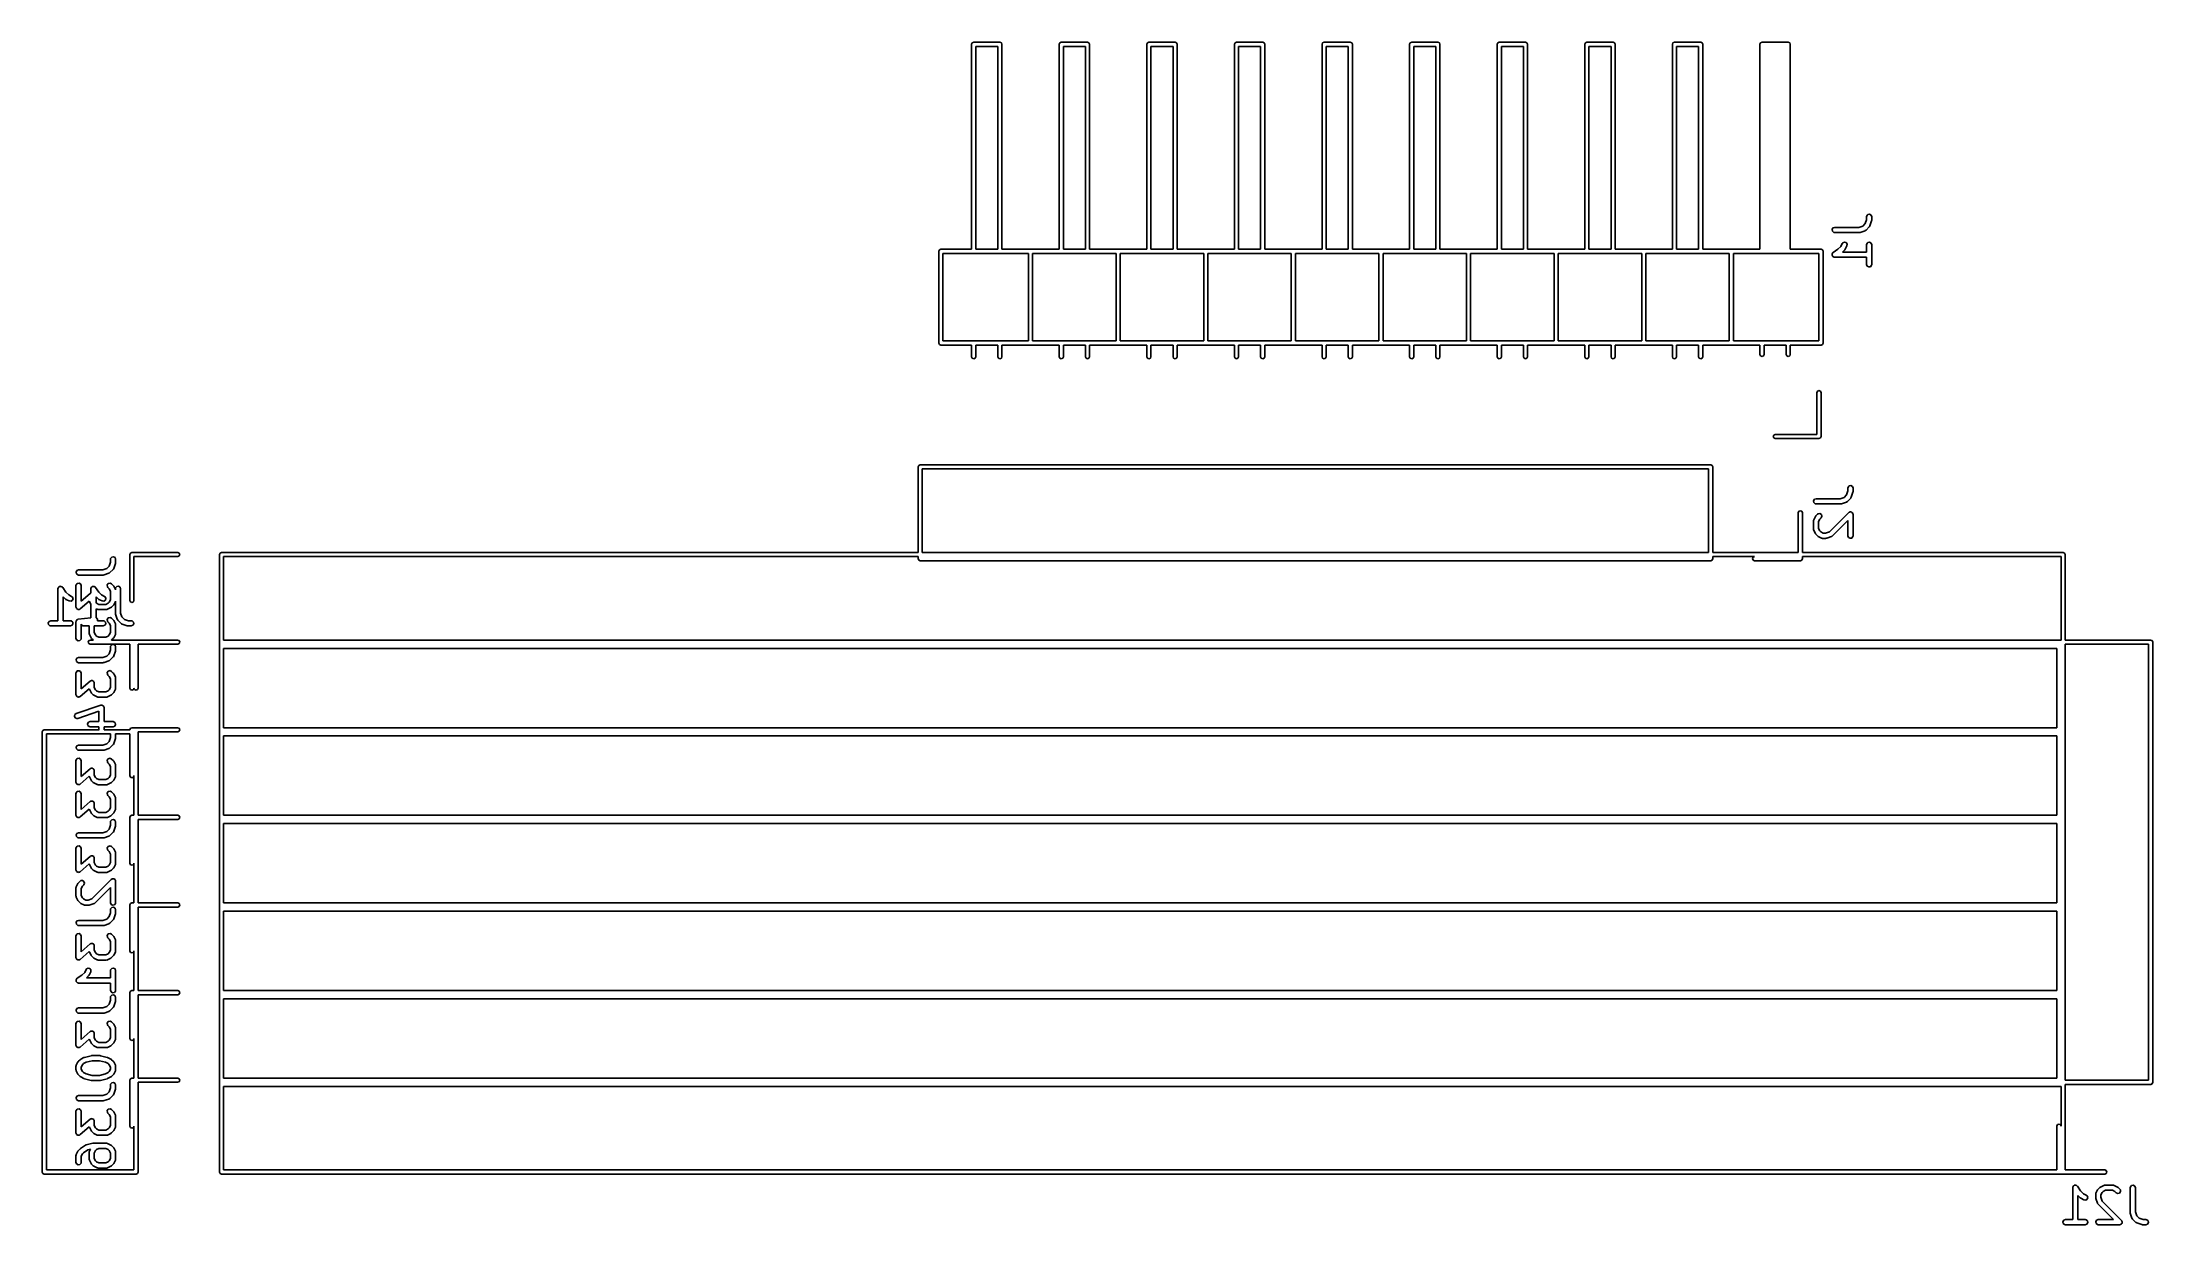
# Model space of a CAD drawing. Extents: x 3.17 to 5.58, y -4.66 to -3.31.
import ezdxf

# ---------------------------------------------------------------- set-up
doc = ezdxf.new("R2010")
doc.units = 0
doc.header["$MEASUREMENT"] = 0
doc.layers.add('BLACK', color=7, linetype='CONTINUOUS')

msp = doc.modelspace()

# ---------------------------------------------------------------- linework, layer by layer
at = {"layer": 'BLACK', "linetype": 'CONTINUOUS'}
for p, q in [((4.23071, -3.31496), (4.2314, -3.31329)), ((4.23071, -3.54882), (4.23071, -3.31496)), ((4.2314, -3.31329), (4.23307, -3.3126)), ((4.23307, -3.3126), (4.26299, -3.3126)), ((4.23543, -3.31732), (4.23543, -3.54882)), ((4.26063, -3.31732), (4.23543, -3.31732)), ((4.26063, -3.54882), (4.26063, -3.31732)), ((4.26299, -3.3126), (4.26466, -3.31329)), ((4.26466, -3.31329), (4.26535, -3.31496)), ((4.26535, -3.31496), (4.26535, -3.54882)), ((4.33071, -3.31496), (4.3314, -3.31329)), ((4.33071, -3.54882), (4.33071, -3.31496)), ((4.3314, -3.31329), (4.33307, -3.3126)), ((4.33307, -3.3126), (4.36299, -3.3126)), ((4.33543, -3.31732), (4.33543, -3.54882)), ((4.36063, -3.31732), (4.33543, -3.31732)), ((4.36063, -3.54882), (4.36063, -3.31732)), ((4.36299, -3.3126), (4.36466, -3.31329)), ((4.36466, -3.31329), (4.36535, -3.31496)), ((4.36535, -3.31496), (4.36535, -3.54882)), ((4.43071, -3.31496), (4.4314, -3.31329)), ((4.43071, -3.54882), (4.43071, -3.31496)), ((4.4314, -3.31329), (4.43307, -3.3126)), ((4.43307, -3.3126), (4.46299, -3.3126)), ((4.43543, -3.31732), (4.43543, -3.54882)), ((4.46063, -3.31732), (4.43543, -3.31732)), ((4.46063, -3.54882), (4.46063, -3.31732)), ((4.46299, -3.3126), (4.46466, -3.31329)), ((4.46466, -3.31329), (4.46535, -3.31496)), ((4.46535, -3.31496), (4.46535, -3.54882)), ((4.53071, -3.31496), (4.5314, -3.31329)), ((4.53071, -3.54882), (4.53071, -3.31496)), ((4.5314, -3.31329), (4.53307, -3.3126)), ((4.53307, -3.3126), (4.56299, -3.3126)), ((4.53543, -3.31732), (4.53543, -3.54882)), ((4.56063, -3.31732), (4.53543, -3.31732)), ((4.56063, -3.54882), (4.56063, -3.31732)), ((4.56299, -3.3126), (4.56466, -3.31329)), ((4.56466, -3.31329), (4.56535, -3.31496)), ((4.56535, -3.31496), (4.56535, -3.54882)), ((4.63071, -3.31496), (4.6314, -3.31329)), ((4.63071, -3.54882), (4.63071, -3.31496)), ((4.6314, -3.31329), (4.63307, -3.3126)), ((4.63307, -3.3126), (4.66299, -3.3126)), ((4.63543, -3.31732), (4.63543, -3.54882)), ((4.66063, -3.31732), (4.63543, -3.31732)), ((4.66063, -3.54882), (4.66063, -3.31732)), ((4.66299, -3.3126), (4.66466, -3.31329)), ((4.66466, -3.31329), (4.66535, -3.31496)), ((4.66535, -3.31496), (4.66535, -3.54882)), ((4.73071, -3.31496), (4.7314, -3.31329)), ((4.73071, -3.54882), (4.73071, -3.31496)), ((4.7314, -3.31329), (4.73307, -3.3126)), ((4.73307, -3.3126), (4.76299, -3.3126)), ((4.73543, -3.31732), (4.73543, -3.54882)), ((4.76063, -3.31732), (4.73543, -3.31732)), ((4.76063, -3.54882), (4.76063, -3.31732)), ((4.76299, -3.3126), (4.76466, -3.31329)), ((4.76466, -3.31329), (4.76535, -3.31496)), ((4.76535, -3.31496), (4.76535, -3.54882)), ((4.83071, -3.31496), (4.8314, -3.31329)), ((4.83071, -3.54882), (4.83071, -3.31496)), ((4.8314, -3.31329), (4.83307, -3.3126)), ((4.83307, -3.3126), (4.86299, -3.3126)), ((4.83543, -3.31732), (4.83543, -3.54882)), ((4.86063, -3.31732), (4.83543, -3.31732)), ((4.86063, -3.54882), (4.86063, -3.31732)), ((4.86299, -3.3126), (4.86466, -3.31329)), ((4.86466, -3.31329), (4.86535, -3.31496)), ((4.86535, -3.31496), (4.86535, -3.54882)), ((4.93071, -3.31496), (4.9314, -3.31329)), ((4.93071, -3.54882), (4.93071, -3.31496)), ((4.9314, -3.31329), (4.93307, -3.3126)), ((4.93307, -3.3126), (4.96299, -3.3126)), ((4.93543, -3.31732), (4.93543, -3.54882)), ((4.96063, -3.31732), (4.93543, -3.31732)), ((4.96063, -3.54882), (4.96063, -3.31732)), ((4.96299, -3.3126), (4.96466, -3.31329)), ((4.96466, -3.31329), (4.96535, -3.31496)), ((4.96535, -3.31496), (4.96535, -3.54882)), ((5.03071, -3.31496), (5.0314, -3.31329)), ((5.03071, -3.54882), (5.03071, -3.31496)), ((5.0314, -3.31329), (5.03307, -3.3126)), ((5.03307, -3.3126), (5.06299, -3.3126)), ((5.03543, -3.31732), (5.03543, -3.54882)), ((5.06063, -3.31732), (5.03543, -3.31732)), ((5.06063, -3.54882), (5.06063, -3.31732)), ((5.06299, -3.3126), (5.06466, -3.31329)), ((5.06466, -3.31329), (5.06535, -3.31496)), ((5.06535, -3.31496), (5.06535, -3.54882)), ((5.13071, -3.31496), (5.1314, -3.31329)), ((5.13071, -3.54882), (5.13071, -3.31496)), ((5.1314, -3.31329), (5.13307, -3.3126)), ((5.13307, -3.3126), (5.16299, -3.3126)), ((5.16299, -3.3126), (5.16466, -3.31329)), ((5.16466, -3.31329), (5.16535, -3.31496)), ((5.16535, -3.31496), (5.16535, -3.54882)), ((5.25085, -3.51962), (5.25236, -3.51511)), ((5.25236, -3.51184), (5.25253, -3.51083)), ((5.25236, -3.51511), (5.25236, -3.51184)), ((5.25253, -3.51083), (5.25383, -3.50928)), ((5.25383, -3.50928), (5.25582, -3.50893)), ((5.25582, -3.50893), (5.25757, -3.50994)), ((5.25811, -3.51652), (5.25623, -3.52215)), ((5.25757, -3.50994), (5.25826, -3.51184)), ((5.25826, -3.51559), (5.25811, -3.51646)), ((5.25811, -3.51646), (5.25811, -3.51652)), ((5.25826, -3.51184), (5.25826, -3.51559)), ((5.21303, -3.52632), (5.21404, -3.52458)), ((5.21338, -3.52831), (5.21303, -3.52632)), ((5.21493, -3.52961), (5.21338, -3.52831)), ((5.21404, -3.52458), (5.21594, -3.52388)), ((5.21594, -3.52979), (5.21493, -3.52961)), ((5.21594, -3.52388), (5.24358, -3.52388)), ((5.24406, -3.52979), (5.21594, -3.52979)), ((5.22455, -3.54239), (5.22516, -3.54157)), ((5.22516, -3.54157), (5.22701, -3.54076)), ((5.22701, -3.54076), (5.22895, -3.54134)), ((5.22895, -3.54134), (5.23006, -3.54302)), ((5.24358, -3.52388), (5.24809, -3.52238)), ((5.24412, -3.52977), (5.24406, -3.52979)), ((5.24499, -3.52964), (5.24412, -3.52977)), ((5.25062, -3.52776), (5.24499, -3.52964)), ((5.24809, -3.52238), (5.25085, -3.51962)), ((5.25076, -3.52765), (5.25062, -3.52776)), ((5.25093, -3.52764), (5.25076, -3.52765)), ((5.25177, -3.52705), (5.25093, -3.52764)), ((5.25552, -3.5233), (5.25177, -3.52705)), ((5.25253, -3.5427), (5.25383, -3.54115)), ((5.25383, -3.54115), (5.25582, -3.5408)), ((5.2556, -3.52314), (5.25552, -3.5233)), ((5.25575, -3.52305), (5.2556, -3.52314)), ((5.25623, -3.52215), (5.25575, -3.52305)), ((5.25582, -3.5408), (5.25757, -3.54181)), ((5.25757, -3.54181), (5.25826, -3.54371)), ((4.19331, -3.55118), (4.194, -3.54951)), ((4.19331, -3.65591), (4.19331, -3.55118)), ((4.194, -3.54951), (4.19567, -3.54882)), ((4.19567, -3.54882), (4.23071, -3.54882)), ((4.23307, -3.55354), (4.19803, -3.55354)), ((4.19803, -3.55354), (4.19803, -3.65354)), ((4.26299, -3.55354), (4.23307, -3.55354)), ((4.23543, -3.54882), (4.26063, -3.54882)), ((4.29567, -3.55354), (4.26299, -3.55354)), ((4.26535, -3.54882), (4.33071, -3.54882)), ((4.29567, -3.65354), (4.29567, -3.55354)), ((4.33307, -3.55354), (4.30039, -3.55354)), ((4.30039, -3.55354), (4.30039, -3.65354)), ((4.36299, -3.55354), (4.33307, -3.55354)), ((4.33543, -3.54882), (4.36063, -3.54882)), ((4.39567, -3.55354), (4.36299, -3.55354)), ((4.36535, -3.54882), (4.43071, -3.54882)), ((4.39567, -3.65354), (4.39567, -3.55354)), ((4.43307, -3.55354), (4.40039, -3.55354)), ((4.40039, -3.55354), (4.40039, -3.65354)), ((4.46299, -3.55354), (4.43307, -3.55354)), ((4.43543, -3.54882), (4.46063, -3.54882)), ((4.49567, -3.55354), (4.46299, -3.55354)), ((4.46535, -3.54882), (4.53071, -3.54882)), ((4.49567, -3.65354), (4.49567, -3.55354)), ((4.53307, -3.55354), (4.50039, -3.55354)), ((4.50039, -3.55354), (4.50039, -3.65354)), ((4.56299, -3.55354), (4.53307, -3.55354)), ((4.53543, -3.54882), (4.56063, -3.54882)), ((4.59567, -3.55354), (4.56299, -3.55354)), ((4.56535, -3.54882), (4.63071, -3.54882)), ((4.59567, -3.65354), (4.59567, -3.55354)), ((4.63307, -3.55354), (4.60039, -3.55354)), ((4.60039, -3.55354), (4.60039, -3.65354)), ((4.66299, -3.55354), (4.63307, -3.55354)), ((4.63543, -3.54882), (4.66063, -3.54882)), ((4.69567, -3.55354), (4.66299, -3.55354)), ((4.66535, -3.54882), (4.73071, -3.54882)), ((4.69567, -3.65354), (4.69567, -3.55354)), ((4.73307, -3.55354), (4.70039, -3.55354)), ((4.70039, -3.55354), (4.70039, -3.65354)), ((4.76299, -3.55354), (4.73307, -3.55354)), ((4.73543, -3.54882), (4.76063, -3.54882)), ((4.79567, -3.55354), (4.76299, -3.55354)), ((4.76535, -3.54882), (4.83071, -3.54882)), ((4.79567, -3.65354), (4.79567, -3.55354)), ((4.83307, -3.55354), (4.80039, -3.55354)), ((4.80039, -3.55354), (4.80039, -3.65354)), ((4.86299, -3.55354), (4.83307, -3.55354)), ((4.83543, -3.54882), (4.86063, -3.54882)), ((4.89567, -3.55354), (4.86299, -3.55354)), ((4.86535, -3.54882), (4.93071, -3.54882)), ((4.89567, -3.65354), (4.89567, -3.55354)), ((4.93307, -3.55354), (4.90039, -3.55354)), ((4.90039, -3.55354), (4.90039, -3.65354)), ((4.96299, -3.55354), (4.93307, -3.55354)), ((4.93543, -3.54882), (4.96063, -3.54882)), ((4.99567, -3.55354), (4.96299, -3.55354)), ((4.96535, -3.54882), (5.03071, -3.54882)), ((4.99567, -3.65354), (4.99567, -3.55354)), ((5.03307, -3.55354), (5.00039, -3.55354)), ((5.00039, -3.55354), (5.00039, -3.65354)), ((5.06299, -3.55354), (5.03307, -3.55354)), ((5.03543, -3.54882), (5.06063, -3.54882)), ((5.09567, -3.55354), (5.06299, -3.55354)), ((5.06535, -3.54882), (5.13071, -3.54882)), ((5.09567, -3.65354), (5.09567, -3.55354)), ((5.13307, -3.55354), (5.10039, -3.55354)), ((5.10039, -3.55354), (5.10039, -3.65354)), ((5.13701, -3.55354), (5.13307, -3.55354)), ((5.14173, -3.55354), (5.13701, -3.55354)), ((5.14646, -3.55354), (5.14173, -3.55354)), ((5.15118, -3.55354), (5.14646, -3.55354)), ((5.15591, -3.55354), (5.15118, -3.55354)), ((5.16063, -3.55354), (5.15591, -3.55354)), ((5.16299, -3.55354), (5.16063, -3.55354)), ((5.19803, -3.55354), (5.16299, -3.55354)), ((5.16535, -3.54882), (5.20039, -3.54882)), ((5.19803, -3.65354), (5.19803, -3.55354)), ((5.20039, -3.54882), (5.20206, -3.54951)), ((5.20206, -3.54951), (5.20276, -3.55118)), ((5.20276, -3.55118), (5.20276, -3.65591)), ((5.21303, -3.55445), (5.21311, -3.5543)), ((5.21318, -3.55529), (5.21303, -3.55445)), ((5.2131, -3.55413), (5.21361, -3.55344)), ((5.21311, -3.5543), (5.2131, -3.55413)), ((5.21323, -3.55615), (5.21318, -3.55529)), ((5.21335, -3.55627), (5.21323, -3.55615)), ((5.21338, -3.55644), (5.21335, -3.55627)), ((5.21404, -3.55699), (5.21338, -3.55644)), ((5.21361, -3.55344), (5.21404, -3.5527)), ((5.21404, -3.5527), (5.2142, -3.55264)), ((5.21463, -3.55761), (5.21404, -3.55699)), ((5.2142, -3.55264), (5.2143, -3.5525)), ((5.2143, -3.5525), (5.21968, -3.54891)), ((5.2148, -3.55762), (5.21463, -3.55761)), ((5.21493, -3.55773), (5.2148, -3.55762)), ((5.21594, -3.55791), (5.21493, -3.55773)), ((5.25236, -3.55791), (5.21594, -3.55791)), ((5.21968, -3.54891), (5.22288, -3.54571)), ((5.22288, -3.54571), (5.22455, -3.54239)), ((5.2274, -3.54955), (5.22494, -3.55201)), ((5.22494, -3.55201), (5.25236, -3.55201)), ((5.22743, -3.54949), (5.2274, -3.54955)), ((5.22795, -3.54878), (5.22743, -3.54949)), ((5.22983, -3.54503), (5.22795, -3.54878)), ((5.23006, -3.54302), (5.22983, -3.54503)), ((5.25236, -3.54371), (5.25253, -3.5427)), ((5.25236, -3.55201), (5.25236, -3.54371)), ((5.25236, -3.56621), (5.25236, -3.55791)), ((5.25826, -3.54371), (5.25826, -3.56621)), ((5.25305, -3.56811), (5.25236, -3.56621)), ((5.2548, -3.56912), (5.25305, -3.56811)), ((5.25678, -3.56876), (5.2548, -3.56912)), ((5.25808, -3.56722), (5.25678, -3.56876)), ((5.25826, -3.56621), (5.25808, -3.56722)), ((4.194, -3.65758), (4.19331, -3.65591)), ((4.19331, -3.65591), (4.19331, -3.65591)), ((4.19567, -3.65827), (4.194, -3.65758)), ((4.23071, -3.65827), (4.19567, -3.65827)), ((4.19803, -3.65354), (4.29567, -3.65354)), ((4.23071, -3.67154), (4.23071, -3.65827)), ((4.26063, -3.65827), (4.23543, -3.65827)), ((4.23543, -3.65827), (4.23543, -3.67154)), ((4.26063, -3.67154), (4.26063, -3.65827)), ((4.29803, -3.65827), (4.26535, -3.65827)), ((4.26535, -3.65827), (4.26535, -3.67154)), ((4.33071, -3.65827), (4.29803, -3.65827)), ((4.30039, -3.65354), (4.39567, -3.65354)), ((4.33071, -3.67154), (4.33071, -3.65827)), ((4.36063, -3.65827), (4.33543, -3.65827)), ((4.33543, -3.65827), (4.33543, -3.67154)), ((4.36063, -3.67154), (4.36063, -3.65827)), ((4.39803, -3.65827), (4.36535, -3.65827)), ((4.36535, -3.65827), (4.36535, -3.67154)), ((4.43071, -3.65827), (4.39803, -3.65827)), ((4.40039, -3.65354), (4.49567, -3.65354)), ((4.43071, -3.67154), (4.43071, -3.65827)), ((4.46063, -3.65827), (4.43543, -3.65827)), ((4.43543, -3.65827), (4.43543, -3.67154)), ((4.46063, -3.67154), (4.46063, -3.65827)), ((4.49803, -3.65827), (4.46535, -3.65827)), ((4.46535, -3.65827), (4.46535, -3.67154)), ((4.53071, -3.65827), (4.49803, -3.65827)), ((4.50039, -3.65354), (4.59567, -3.65354)), ((4.53071, -3.67154), (4.53071, -3.65827)), ((4.56063, -3.65827), (4.53543, -3.65827)), ((4.53543, -3.65827), (4.53543, -3.67154)), ((4.56063, -3.67154), (4.56063, -3.65827)), ((4.59803, -3.65827), (4.56535, -3.65827)), ((4.56535, -3.65827), (4.56535, -3.67154)), ((4.63071, -3.65827), (4.59803, -3.65827)), ((4.60039, -3.65354), (4.69567, -3.65354)), ((4.63071, -3.67154), (4.63071, -3.65827)), ((4.66063, -3.65827), (4.63543, -3.65827)), ((4.63543, -3.65827), (4.63543, -3.67154)), ((4.66063, -3.67154), (4.66063, -3.65827)), ((4.69803, -3.65827), (4.66535, -3.65827)), ((4.66535, -3.65827), (4.66535, -3.67154)), ((4.73071, -3.65827), (4.69803, -3.65827)), ((4.70039, -3.65354), (4.79567, -3.65354)), ((4.73071, -3.67154), (4.73071, -3.65827)), ((4.76063, -3.65827), (4.73543, -3.65827)), ((4.73543, -3.65827), (4.73543, -3.67154)), ((4.76063, -3.67154), (4.76063, -3.65827)), ((4.79803, -3.65827), (4.76535, -3.65827)), ((4.76535, -3.65827), (4.76535, -3.67154)), ((4.83071, -3.65827), (4.79803, -3.65827)), ((4.80039, -3.65354), (4.89567, -3.65354)), ((4.83071, -3.67154), (4.83071, -3.65827)), ((4.86063, -3.65827), (4.83543, -3.65827)), ((4.83543, -3.65827), (4.83543, -3.67154)), ((4.86063, -3.67154), (4.86063, -3.65827)), ((4.89803, -3.65827), (4.86535, -3.65827)), ((4.86535, -3.65827), (4.86535, -3.67154)), ((4.93071, -3.65827), (4.89803, -3.65827)), ((4.90039, -3.65354), (4.99567, -3.65354)), ((4.93071, -3.67154), (4.93071, -3.65827)), ((4.96063, -3.65827), (4.93543, -3.65827)), ((4.93543, -3.65827), (4.93543, -3.67154)), ((4.96063, -3.67154), (4.96063, -3.65827)), ((4.99803, -3.65827), (4.96535, -3.65827)), ((4.96535, -3.65827), (4.96535, -3.67154)), ((5.03071, -3.65827), (4.99803, -3.65827)), ((5.00039, -3.65354), (5.09567, -3.65354)), ((5.03071, -3.67154), (5.03071, -3.65827)), ((5.06063, -3.65827), (5.03543, -3.65827)), ((5.03543, -3.65827), (5.03543, -3.67154)), ((5.06063, -3.67154), (5.06063, -3.65827)), ((5.09803, -3.65827), (5.06535, -3.65827)), ((5.06535, -3.65827), (5.06535, -3.67154)), ((5.13071, -3.65827), (5.09803, -3.65827)), ((5.10039, -3.65354), (5.19803, -3.65354)), ((5.13071, -3.6689), (5.13071, -3.65827)), ((5.16063, -3.65827), (5.13543, -3.65827)), ((5.13543, -3.65827), (5.13543, -3.6689)), ((5.16063, -3.6689), (5.16063, -3.65827)), ((5.20039, -3.65827), (5.16535, -3.65827)), ((5.16535, -3.65827), (5.16535, -3.6689)), ((5.20206, -3.65758), (5.20039, -3.65827)), ((5.20276, -3.65591), (5.20206, -3.65758)), ((4.2314, -3.67321), (4.23071, -3.67154)), ((4.23307, -3.6739), (4.2314, -3.67321)), ((4.23474, -3.67321), (4.23307, -3.6739)), ((4.23543, -3.67154), (4.23474, -3.67321)), ((4.26132, -3.67321), (4.26063, -3.67154)), ((4.26299, -3.6739), (4.26132, -3.67321)), ((4.26466, -3.67321), (4.26299, -3.6739)), ((4.26535, -3.67154), (4.26466, -3.67321)), ((4.3314, -3.67321), (4.33071, -3.67154)), ((4.33307, -3.6739), (4.3314, -3.67321)), ((4.33474, -3.67321), (4.33307, -3.6739)), ((4.33543, -3.67154), (4.33474, -3.67321)), ((4.36132, -3.67321), (4.36063, -3.67154)), ((4.36299, -3.6739), (4.36132, -3.67321)), ((4.36466, -3.67321), (4.36299, -3.6739)), ((4.36535, -3.67154), (4.36466, -3.67321)), ((4.4314, -3.67321), (4.43071, -3.67154)), ((4.43307, -3.6739), (4.4314, -3.67321)), ((4.43474, -3.67321), (4.43307, -3.6739)), ((4.43543, -3.67154), (4.43474, -3.67321)), ((4.46132, -3.67321), (4.46063, -3.67154)), ((4.46299, -3.6739), (4.46132, -3.67321)), ((4.46466, -3.67321), (4.46299, -3.6739)), ((4.46535, -3.67154), (4.46466, -3.67321)), ((4.5314, -3.67321), (4.53071, -3.67154)), ((4.53307, -3.6739), (4.5314, -3.67321)), ((4.53474, -3.67321), (4.53307, -3.6739)), ((4.53543, -3.67154), (4.53474, -3.67321)), ((4.56132, -3.67321), (4.56063, -3.67154)), ((4.56299, -3.6739), (4.56132, -3.67321)), ((4.56466, -3.67321), (4.56299, -3.6739)), ((4.56535, -3.67154), (4.56466, -3.67321)), ((4.6314, -3.67321), (4.63071, -3.67154)), ((4.63307, -3.6739), (4.6314, -3.67321)), ((4.63474, -3.67321), (4.63307, -3.6739)), ((4.63543, -3.67154), (4.63474, -3.67321)), ((4.66132, -3.67321), (4.66063, -3.67154)), ((4.66299, -3.6739), (4.66132, -3.67321)), ((4.66466, -3.67321), (4.66299, -3.6739)), ((4.66535, -3.67154), (4.66466, -3.67321)), ((4.7314, -3.67321), (4.73071, -3.67154)), ((4.73307, -3.6739), (4.7314, -3.67321)), ((4.73474, -3.67321), (4.73307, -3.6739)), ((4.73543, -3.67154), (4.73474, -3.67321)), ((4.76132, -3.67321), (4.76063, -3.67154)), ((4.76299, -3.6739), (4.76132, -3.67321)), ((4.76466, -3.67321), (4.76299, -3.6739)), ((4.76535, -3.67154), (4.76466, -3.67321)), ((4.8314, -3.67321), (4.83071, -3.67154)), ((4.83307, -3.6739), (4.8314, -3.67321)), ((4.83474, -3.67321), (4.83307, -3.6739)), ((4.83543, -3.67154), (4.83474, -3.67321)), ((4.86132, -3.67321), (4.86063, -3.67154)), ((4.86299, -3.6739), (4.86132, -3.67321)), ((4.86466, -3.67321), (4.86299, -3.6739)), ((4.86535, -3.67154), (4.86466, -3.67321)), ((4.9314, -3.67321), (4.93071, -3.67154)), ((4.93307, -3.6739), (4.9314, -3.67321)), ((4.93474, -3.67321), (4.93307, -3.6739)), ((4.93543, -3.67154), (4.93474, -3.67321)), ((4.96132, -3.67321), (4.96063, -3.67154)), ((4.96299, -3.6739), (4.96132, -3.67321)), ((4.96466, -3.67321), (4.96299, -3.6739)), ((4.96535, -3.67154), (4.96466, -3.67321)), ((5.0314, -3.67321), (5.03071, -3.67154)), ((5.03307, -3.6739), (5.0314, -3.67321)), ((5.03474, -3.67321), (5.03307, -3.6739)), ((5.03543, -3.67154), (5.03474, -3.67321)), ((5.06132, -3.67321), (5.06063, -3.67154)), ((5.06299, -3.6739), (5.06132, -3.67321)), ((5.06466, -3.67321), (5.06299, -3.6739)), ((5.06535, -3.67154), (5.06466, -3.67321)), ((5.1314, -3.67057), (5.13071, -3.6689)), ((5.13307, -3.67126), (5.1314, -3.67057)), ((5.13474, -3.67057), (5.13307, -3.67126)), ((5.13543, -3.6689), (5.13474, -3.67057)), ((5.16132, -3.67057), (5.16063, -3.6689)), ((5.16299, -3.67126), (5.16132, -3.67057)), ((5.16466, -3.67057), (5.16299, -3.67126)), ((5.16535, -3.6689), (5.16466, -3.67057)), ((5.19636, -3.71093), (5.19803, -3.71024)), ((5.19803, -3.71024), (5.1997, -3.71093)), ((5.19567, -3.7126), (5.19636, -3.71093)), ((5.19567, -3.76024), (5.19567, -3.7126)), ((5.1997, -3.71093), (5.20039, -3.7126)), ((5.20039, -3.7126), (5.20039, -3.7626)), ((5.14567, -3.7626), (5.14636, -3.76093)), ((5.14636, -3.76427), (5.14567, -3.7626)), ((5.14636, -3.76093), (5.14803, -3.76024)), ((5.14803, -3.76496), (5.14636, -3.76427)), ((5.14803, -3.76024), (5.19567, -3.76024)), ((5.19803, -3.76496), (5.14803, -3.76496)), ((5.1997, -3.76427), (5.19803, -3.76496)), ((5.20039, -3.7626), (5.1997, -3.76427)), ((4.16969, -3.79724), (4.17038, -3.79557)), ((4.16969, -3.89488), (4.16969, -3.79724)), ((4.17038, -3.79557), (4.17205, -3.79488)), ((4.17205, -3.79488), (5.07441, -3.79488)), ((4.17441, -3.79961), (4.17441, -3.89488)), ((5.07205, -3.79961), (4.17441, -3.79961)), ((5.07205, -3.89488), (5.07205, -3.79961)), ((5.07441, -3.79488), (5.07608, -3.79557)), ((5.07608, -3.79557), (5.07677, -3.79724)), ((5.07677, -3.79724), (5.07677, -3.89488)), ((5.22683, -3.83203), (5.22959, -3.82926)), ((5.22959, -3.82926), (5.2311, -3.82476)), ((5.2311, -3.82148), (5.23127, -3.82047)), ((5.2311, -3.82476), (5.2311, -3.82148)), ((5.23127, -3.82047), (5.23257, -3.81893)), ((5.23257, -3.81893), (5.23456, -3.81858)), ((5.23456, -3.81858), (5.23631, -3.81959)), ((5.23685, -3.82617), (5.23497, -3.83179)), ((5.23631, -3.81959), (5.237, -3.82148)), ((5.237, -3.82523), (5.23685, -3.8261)), ((5.23685, -3.8261), (5.23685, -3.82617)), ((5.237, -3.82148), (5.237, -3.82523)), ((5.17441, -3.84961), (5.1751, -3.84794)), ((5.17441, -3.89488), (5.17441, -3.84961)), ((5.1751, -3.84794), (5.17677, -3.84724)), ((5.17677, -3.84724), (5.17844, -3.84794)), ((5.17844, -3.84794), (5.17913, -3.84961)), ((5.17913, -3.84961), (5.17913, -3.89488)), ((5.19177, -3.83597), (5.19278, -3.83422)), ((5.19212, -3.83796), (5.19177, -3.83597)), ((5.19204, -3.85766), (5.19391, -3.85391)), ((5.19367, -3.83926), (5.19212, -3.83796)), ((5.19278, -3.83422), (5.19468, -3.83353)), ((5.19468, -3.83944), (5.19367, -3.83926)), ((5.19391, -3.85391), (5.19444, -3.8532)), ((5.19444, -3.8532), (5.19446, -3.85314)), ((5.19446, -3.85314), (5.19634, -3.85127)), ((5.19468, -3.83353), (5.22232, -3.83353)), ((5.2228, -3.83944), (5.19468, -3.83944)), ((5.19634, -3.85127), (5.19718, -3.85068)), ((5.19718, -3.85068), (5.19919, -3.8505)), ((5.19919, -3.8505), (5.20085, -3.85166)), ((5.20137, -3.85361), (5.20052, -3.85544)), ((5.20085, -3.85166), (5.20137, -3.85361)), ((5.20996, -3.8714), (5.23196, -3.84939)), ((5.22232, -3.83353), (5.22683, -3.83203)), ((5.22286, -3.83941), (5.2228, -3.83944)), ((5.22373, -3.83928), (5.22286, -3.83941)), ((5.22936, -3.83741), (5.22373, -3.83928)), ((5.2295, -3.8373), (5.22936, -3.83741)), ((5.22967, -3.83728), (5.2295, -3.8373)), ((5.23051, -3.8367), (5.22967, -3.83728)), ((5.23426, -3.83295), (5.23051, -3.8367)), ((5.23196, -3.84939), (5.23249, -3.84902)), ((5.23249, -3.84902), (5.23257, -3.84892)), ((5.23257, -3.84892), (5.23265, -3.84891)), ((5.23265, -3.84891), (5.2328, -3.8488)), ((5.2328, -3.8488), (5.23369, -3.84873)), ((5.23369, -3.84873), (5.23456, -3.84857)), ((5.23434, -3.83279), (5.23426, -3.83295)), ((5.23449, -3.83269), (5.23434, -3.83279)), ((5.23497, -3.83179), (5.23449, -3.83269)), ((5.23456, -3.84857), (5.23468, -3.84864)), ((5.23468, -3.84864), (5.23481, -3.84863)), ((5.23481, -3.84863), (5.23554, -3.84914)), ((5.23554, -3.84914), (5.23631, -3.84958)), ((5.23631, -3.84958), (5.23636, -3.84971)), ((5.23636, -3.84971), (5.23647, -3.84979)), ((5.23647, -3.84979), (5.2367, -3.85065)), ((5.2367, -3.85065), (5.237, -3.85148)), ((5.237, -3.85148), (5.237, -3.87585)), ((5.19173, -3.85898), (5.1919, -3.85797)), ((5.19173, -3.86835), (5.19173, -3.85898)), ((5.19179, -3.86852), (5.19173, -3.86835)), ((5.19174, -3.86869), (5.19179, -3.86852)), ((5.19204, -3.86967), (5.19174, -3.86869)), ((5.1919, -3.85797), (5.19202, -3.85783)), ((5.19202, -3.85783), (5.19204, -3.85766)), ((5.19391, -3.87342), (5.19204, -3.86967)), ((5.19396, -3.87347), (5.19391, -3.87342)), ((5.19446, -3.87419), (5.19396, -3.87347)), ((5.19634, -3.87607), (5.19446, -3.87419)), ((5.1964, -3.87609), (5.19634, -3.87607)), ((5.19711, -3.87662), (5.1964, -3.87609)), ((5.20086, -3.87849), (5.19711, -3.87662)), ((5.19898, -3.85698), (5.19763, -3.85968)), ((5.19763, -3.85968), (5.19763, -3.86766)), ((5.19763, -3.86766), (5.19898, -3.87035)), ((5.20052, -3.85544), (5.19898, -3.85698)), ((5.19898, -3.87035), (5.20018, -3.87155)), ((5.20018, -3.87155), (5.20287, -3.8729)), ((5.20103, -3.87851), (5.20086, -3.87849)), ((5.20117, -3.87863), (5.20103, -3.87851)), ((5.20218, -3.87881), (5.20117, -3.87863)), ((5.20593, -3.87881), (5.20218, -3.87881)), ((5.20287, -3.8729), (5.20545, -3.8729)), ((5.20545, -3.8729), (5.20996, -3.8714)), ((5.20599, -3.87878), (5.20593, -3.87881)), ((5.20686, -3.87865), (5.20599, -3.87878)), ((5.21248, -3.87678), (5.20686, -3.87865)), ((5.21262, -3.87667), (5.21248, -3.87678)), ((5.2128, -3.87665), (5.21262, -3.87667)), ((5.21364, -3.87607), (5.2128, -3.87665)), ((5.2311, -3.85861), (5.21364, -3.87607)), ((5.2311, -3.87585), (5.2311, -3.85861)), ((5.23179, -3.87775), (5.2311, -3.87585)), ((5.23354, -3.87876), (5.23179, -3.87775)), ((5.23552, -3.87841), (5.23354, -3.87876)), ((5.23682, -3.87686), (5.23552, -3.87841)), ((5.237, -3.87585), (5.23682, -3.87686)), ((3.24763, -3.90274), (3.24781, -3.90173)), ((3.24763, -3.90601), (3.24763, -3.90274)), ((3.24781, -3.90173), (3.24911, -3.90018)), ((3.24911, -3.90018), (3.2511, -3.89983)), ((3.2511, -3.89983), (3.25285, -3.90084)), ((3.25285, -3.90084), (3.25354, -3.90274)), ((3.25354, -3.90274), (3.25354, -3.90649)), ((3.26969, -3.89724), (3.27038, -3.89557)), ((3.26969, -3.94961), (3.26969, -3.89724)), ((3.27038, -3.89557), (3.27205, -3.89488)), ((3.27205, -3.89488), (3.32441, -3.89488)), ((3.32441, -3.89961), (3.27441, -3.89961)), ((3.27441, -3.89961), (3.27441, -3.94961)), ((3.32441, -3.89488), (3.32608, -3.89557)), ((3.32608, -3.89891), (3.32441, -3.89961)), ((3.32608, -3.89557), (3.32677, -3.89724)), ((3.32677, -3.89724), (3.32608, -3.89891)), ((3.37205, -3.89724), (3.37274, -3.89557)), ((3.37205, -3.99724), (3.37205, -3.89724)), ((3.37274, -3.89557), (3.37441, -3.89488)), ((3.37441, -3.89488), (4.16969, -3.89488)), ((4.16969, -3.89961), (3.37677, -3.89961)), ((3.37677, -3.89961), (3.37677, -3.99488)), ((4.16969, -3.90197), (4.16969, -3.89961)), ((4.17038, -3.90364), (4.16969, -3.90197)), ((4.16969, -3.90197), (4.16969, -3.90197)), ((4.17441, -3.89488), (5.07205, -3.89488)), ((5.07677, -3.90197), (5.07608, -3.90364)), ((5.07677, -3.89488), (5.17441, -3.89488)), ((5.12441, -3.89961), (5.07677, -3.89961)), ((5.07677, -3.89961), (5.07677, -3.90197)), ((5.12205, -3.90197), (5.12274, -3.9003)), ((5.12274, -3.90364), (5.12205, -3.90197)), ((5.12274, -3.9003), (5.12441, -3.89961)), ((5.17913, -3.90197), (5.17844, -3.90364)), ((5.17913, -3.89488), (5.47677, -3.89488)), ((5.17913, -3.89961), (5.17913, -3.90197)), ((5.47441, -3.89961), (5.17913, -3.89961)), ((5.47441, -3.99488), (5.47441, -3.89961)), ((5.47677, -3.89488), (5.47844, -3.89557)), ((5.47844, -3.89557), (5.47913, -3.89724)), ((5.47913, -3.89724), (5.47913, -3.99488)), ((3.20831, -3.91722), (3.20932, -3.91547)), ((3.20866, -3.91921), (3.20831, -3.91722)), ((3.2102, -3.92051), (3.20866, -3.91921)), ((3.20932, -3.91547), (3.21121, -3.91478)), ((3.21121, -3.92069), (3.2102, -3.92051)), ((3.21121, -3.91478), (3.23886, -3.91478)), ((3.23933, -3.92069), (3.21121, -3.92069)), ((3.23886, -3.91478), (3.24336, -3.91328)), ((3.2394, -3.92067), (3.23933, -3.92069)), ((3.24027, -3.92054), (3.2394, -3.92067)), ((3.24589, -3.91866), (3.24027, -3.92054)), ((3.24336, -3.91328), (3.24613, -3.91052)), ((3.24603, -3.91855), (3.24589, -3.91866)), ((3.24621, -3.91854), (3.24603, -3.91855)), ((3.24613, -3.91052), (3.24763, -3.90601)), ((3.24705, -3.91795), (3.24621, -3.91854)), ((3.2508, -3.9142), (3.24705, -3.91795)), ((3.25087, -3.91404), (3.2508, -3.9142)), ((3.25102, -3.91395), (3.25087, -3.91404)), ((3.25151, -3.91304), (3.25102, -3.91395)), ((3.25338, -3.90742), (3.25151, -3.91304)), ((3.25354, -3.90649), (3.25338, -3.90736)), ((3.25338, -3.90736), (3.25338, -3.90742)), ((4.17205, -3.90433), (4.17038, -3.90364)), ((5.07441, -3.90433), (4.17205, -3.90433)), ((5.07608, -3.90364), (5.07441, -3.90433)), ((5.12441, -3.90433), (5.12274, -3.90364)), ((5.17677, -3.90433), (5.12441, -3.90433)), ((5.17844, -3.90364), (5.17677, -3.90433)), ((3.18771, -3.93641), (3.18789, -3.9354)), ((3.18771, -3.97283), (3.18771, -3.93641)), ((3.18789, -3.9354), (3.188, -3.93527)), ((3.188, -3.93527), (3.18802, -3.9351)), ((3.18802, -3.9351), (3.18864, -3.93451)), ((3.18864, -3.93451), (3.18919, -3.93385)), ((3.18919, -3.93385), (3.18935, -3.93382)), ((3.18935, -3.93382), (3.18948, -3.93371)), ((3.18948, -3.93371), (3.19033, -3.93365)), ((3.19033, -3.93365), (3.19118, -3.9335)), ((3.19118, -3.9335), (3.19132, -3.93359)), ((3.19132, -3.93359), (3.19149, -3.93358)), ((3.19149, -3.93358), (3.19218, -3.93408)), ((3.19218, -3.93408), (3.19293, -3.93451)), ((3.19293, -3.93451), (3.19298, -3.93467)), ((3.19298, -3.93467), (3.19312, -3.93477)), ((3.19312, -3.93477), (3.19671, -3.94015)), ((3.19607, -3.94787), (3.19362, -3.94541)), ((3.19362, -3.94541), (3.19362, -3.97283)), ((3.19613, -3.9479), (3.19607, -3.94787)), ((3.19684, -3.94843), (3.19613, -3.9479)), ((3.19671, -3.94015), (3.19991, -3.94336)), ((3.20059, -3.9503), (3.19684, -3.94843)), ((3.19991, -3.94336), (3.20323, -3.94502)), ((3.2026, -3.95053), (3.20059, -3.9503)), ((3.20428, -3.94942), (3.2026, -3.95053)), ((3.20323, -3.94502), (3.20406, -3.94563)), ((3.20406, -3.94563), (3.20486, -3.94748)), ((3.20486, -3.94748), (3.20428, -3.94942)), ((3.20826, -3.93273), (3.20844, -3.93172)), ((3.20826, -3.95711), (3.20826, -3.93273)), ((3.20844, -3.93172), (3.20974, -3.93018)), ((3.20974, -3.93018), (3.21173, -3.92983)), ((3.21173, -3.92983), (3.21348, -3.93084)), ((3.2234, -3.95036), (3.21316, -3.95933)), ((3.21348, -3.93084), (3.21417, -3.93273)), ((3.21417, -3.93273), (3.21417, -3.9506)), ((3.21417, -3.9506), (3.22427, -3.94176)), ((3.22357, -3.95093), (3.2234, -3.95036)), ((3.22521, -3.9542), (3.22357, -3.95093)), ((3.22427, -3.94176), (3.22465, -3.94153)), ((3.22465, -3.94153), (3.22474, -3.94142)), ((3.22474, -3.94142), (3.22486, -3.9414)), ((3.22486, -3.9414), (3.22514, -3.94123)), ((3.22514, -3.94123), (3.22521, -3.94123)), ((3.22521, -3.93641), (3.22538, -3.9354)), ((3.22521, -3.94123), (3.22521, -3.93641)), ((3.22538, -3.9354), (3.22549, -3.93527)), ((3.22549, -3.93527), (3.22551, -3.9351)), ((3.22551, -3.9351), (3.22613, -3.93451)), ((3.22613, -3.93451), (3.22668, -3.93385)), ((3.22668, -3.93385), (3.22685, -3.93382)), ((3.22685, -3.93382), (3.22697, -3.93371)), ((3.22697, -3.93371), (3.22783, -3.93365)), ((3.22783, -3.93365), (3.22867, -3.9335)), ((3.22867, -3.9335), (3.22882, -3.93359)), ((3.22882, -3.93359), (3.22899, -3.93358)), ((3.22899, -3.93358), (3.22968, -3.93408)), ((3.22968, -3.93408), (3.23042, -3.93451)), ((3.23042, -3.93451), (3.23048, -3.93467)), ((3.23048, -3.93467), (3.23062, -3.93477)), ((3.23062, -3.93477), (3.2342, -3.94015)), ((3.23357, -3.94787), (3.23111, -3.94541)), ((3.23111, -3.94541), (3.23111, -3.95221)), ((3.23363, -3.9479), (3.23357, -3.94787)), ((3.23434, -3.94843), (3.23363, -3.9479)), ((3.2342, -3.94015), (3.23741, -3.94336)), ((3.23809, -3.9503), (3.23434, -3.94843)), ((3.23741, -3.94336), (3.24073, -3.94502)), ((3.24009, -3.95053), (3.23809, -3.9503)), ((3.24178, -3.94942), (3.24009, -3.95053)), ((3.24073, -3.94502), (3.24155, -3.94563)), ((3.24155, -3.94563), (3.24235, -3.94748)), ((3.24235, -3.94748), (3.24178, -3.94942)), ((3.24398, -3.93197), (3.24514, -3.93031)), ((3.24416, -3.93398), (3.24398, -3.93197)), ((3.24475, -3.93482), (3.24416, -3.93398)), ((3.24628, -3.93636), (3.24475, -3.93482)), ((3.24514, -3.93031), (3.24709, -3.92979)), ((3.24763, -3.93905), (3.24628, -3.93636)), ((3.24628, -3.95161), (3.24763, -3.94891)), ((3.24709, -3.92979), (3.24892, -3.93065)), ((3.24763, -3.94891), (3.24763, -3.93905)), ((3.24892, -3.93065), (3.2508, -3.93252)), ((3.2508, -3.93252), (3.2513, -3.93324)), ((3.2513, -3.93324), (3.25135, -3.93329)), ((3.25135, -3.93329), (3.25322, -3.93704)), ((3.25322, -3.95093), (3.25135, -3.95468)), ((3.25322, -3.93704), (3.25333, -3.93738)), ((3.25324, -3.95075), (3.25322, -3.95093)), ((3.25333, -3.95065), (3.25324, -3.95075)), ((3.25333, -3.93641), (3.25351, -3.9354)), ((3.25333, -3.93738), (3.25333, -3.93641)), ((3.25333, -3.96453), (3.25333, -3.95065)), ((3.25351, -3.9354), (3.2548, -3.93385)), ((3.2548, -3.93385), (3.25679, -3.9335)), ((3.25679, -3.9335), (3.25854, -3.93451)), ((3.25854, -3.93451), (3.25923, -3.93641)), ((3.25923, -3.93641), (3.25923, -3.96405)), ((3.27038, -3.95128), (3.26969, -3.94961)), ((3.27205, -3.95197), (3.27038, -3.95128)), ((3.27372, -3.95128), (3.27205, -3.95197)), ((3.27441, -3.94961), (3.27372, -3.95128)), ((3.17651, -3.97527), (3.17752, -3.97352)), ((3.17686, -3.97726), (3.17651, -3.97527)), ((3.17752, -3.97352), (3.17942, -3.97283)), ((3.17942, -3.97283), (3.18771, -3.97283)), ((3.19362, -3.97283), (3.20191, -3.97283)), ((3.20191, -3.97283), (3.20292, -3.97301)), ((3.20292, -3.97301), (3.20447, -3.9743)), ((3.20447, -3.9743), (3.20482, -3.97629)), ((3.20853, -3.95785), (3.20826, -3.95711)), ((3.20826, -3.97398), (3.20829, -3.97382)), ((3.20826, -3.99273), (3.20826, -3.97398)), ((3.20827, -3.97376), (3.20832, -3.97365)), ((3.20829, -3.97382), (3.20827, -3.97376)), ((3.20832, -3.97365), (3.20844, -3.97297)), ((3.20844, -3.97297), (3.20884, -3.97249)), ((3.20869, -3.95863), (3.20853, -3.95785)), ((3.20887, -3.95878), (3.20869, -3.95863)), ((3.20884, -3.97249), (3.2091, -3.97192)), ((3.20895, -3.959), (3.20887, -3.95878)), ((3.20964, -3.9594), (3.20895, -3.959)), ((3.2091, -3.97192), (3.20947, -3.97174)), ((3.20947, -3.97174), (3.20974, -3.97142)), ((3.21026, -3.9599), (3.20964, -3.9594)), ((3.20974, -3.97142), (3.21035, -3.97131)), ((3.2105, -3.9599), (3.21026, -3.9599)), ((3.21035, -3.97131), (3.21092, -3.97104)), ((3.2107, -3.96001), (3.2105, -3.9599)), ((3.21148, -3.95987), (3.2107, -3.96001)), ((3.21092, -3.97104), (3.22521, -3.96961)), ((3.21228, -3.95986), (3.21148, -3.95987)), ((3.21257, -3.95968), (3.21228, -3.95986)), ((3.21269, -3.95966), (3.21257, -3.95968)), ((3.21278, -3.95956), (3.21269, -3.95966)), ((3.21316, -3.95933), (3.21278, -3.95956)), ((3.22521, -3.96961), (3.22521, -3.9542)), ((3.23111, -3.95221), (3.23171, -3.9528)), ((3.23239, -3.95975), (3.23111, -3.95911)), ((3.23111, -3.95911), (3.23111, -3.96952)), ((3.23111, -3.96952), (3.23154, -3.96982)), ((3.23154, -3.96982), (3.23236, -3.97038)), ((3.23171, -3.9528), (3.23441, -3.95415)), ((3.23236, -3.97038), (3.23236, -3.9704)), ((3.23236, -3.9704), (3.23238, -3.97041)), ((3.23238, -3.97041), (3.23264, -3.97137)), ((3.23257, -3.95977), (3.23239, -3.95975)), ((3.2327, -3.95988), (3.23257, -3.95977)), ((3.23264, -3.97137), (3.23291, -3.97232)), ((3.2329, -3.97236), (3.23268, -3.97283)), ((3.23268, -3.97283), (3.23941, -3.97283)), ((3.23371, -3.96006), (3.2327, -3.95988)), ((3.23291, -3.97232), (3.2329, -3.97234)), ((3.2329, -3.97234), (3.2329, -3.97236)), ((3.24308, -3.96006), (3.23371, -3.96006)), ((3.23441, -3.95415), (3.24239, -3.95415)), ((3.23941, -3.97283), (3.24042, -3.97301)), ((3.24042, -3.97301), (3.24196, -3.9743)), ((3.24196, -3.9743), (3.24232, -3.97629)), ((3.24239, -3.95415), (3.24508, -3.9528)), ((3.24325, -3.96), (3.24308, -3.96006)), ((3.24342, -3.96004), (3.24325, -3.96)), ((3.2444, -3.95975), (3.24342, -3.96004)), ((3.24398, -3.97134), (3.24514, -3.96968)), ((3.24416, -3.97335), (3.24398, -3.97134)), ((3.24475, -3.97419), (3.24416, -3.97335)), ((3.24815, -3.95787), (3.2444, -3.95975)), ((3.24628, -3.97573), (3.24475, -3.97419)), ((3.24508, -3.9528), (3.24628, -3.95161)), ((3.24514, -3.96968), (3.24709, -3.96916)), ((3.24709, -3.96916), (3.24892, -3.97002)), ((3.2482, -3.95782), (3.24815, -3.95787)), ((3.24892, -3.95732), (3.2482, -3.95782)), ((3.2508, -3.95544), (3.24892, -3.95732)), ((3.24892, -3.97002), (3.2508, -3.97189)), ((3.25082, -3.95539), (3.2508, -3.95544)), ((3.2508, -3.97189), (3.2513, -3.97261)), ((3.25135, -3.95468), (3.25082, -3.95539)), ((3.2513, -3.97261), (3.25135, -3.97266)), ((3.25135, -3.97266), (3.25322, -3.97641)), ((3.25335, -3.96459), (3.25333, -3.96453)), ((3.25348, -3.96547), (3.25335, -3.96459)), ((3.25535, -3.97109), (3.25348, -3.96547)), ((3.25546, -3.97123), (3.25535, -3.97109)), ((3.25548, -3.9714), (3.25546, -3.97123)), ((3.25607, -3.97224), (3.25548, -3.9714)), ((3.25982, -3.97599), (3.25607, -3.97224)), ((3.25923, -3.96405), (3.26074, -3.96856)), ((3.26074, -3.96856), (3.2635, -3.97132)), ((3.2635, -3.97132), (3.26801, -3.97283)), ((3.26801, -3.97283), (3.27128, -3.97283)), ((3.27128, -3.97283), (3.27229, -3.97301)), ((3.27229, -3.97301), (3.27384, -3.9743)), ((3.27384, -3.9743), (3.27419, -3.97629)), ((3.17841, -3.97855), (3.17686, -3.97726)), ((3.17942, -3.97873), (3.17841, -3.97855)), ((3.20191, -3.97873), (3.17942, -3.97873)), ((3.20381, -3.97804), (3.20191, -3.97873)), ((3.20482, -3.97629), (3.20381, -3.97804)), ((3.20895, -3.99462), (3.20826, -3.99273)), ((3.2107, -3.99563), (3.20895, -3.99462)), ((3.21269, -3.99528), (3.2107, -3.99563)), ((3.21399, -3.99374), (3.21269, -3.99528)), ((3.21417, -3.99273), (3.21399, -3.99374)), ((3.21424, -3.97664), (3.21417, -3.97665)), ((3.21417, -3.97665), (3.21417, -3.99273)), ((3.21435, -3.97726), (3.21424, -3.97664)), ((3.2159, -3.97855), (3.21435, -3.97726)), ((3.21691, -3.97873), (3.2159, -3.97855)), ((3.22326, -3.97873), (3.21691, -3.97873)), ((3.22205, -3.99724), (3.22274, -3.99557)), ((3.22274, -3.99891), (3.22205, -3.99724)), ((3.22274, -3.99557), (3.22441, -3.99488)), ((3.22441, -3.99961), (3.22274, -3.99891)), ((3.22326, -3.9871), (3.22326, -3.97873)), ((3.22332, -3.98727), (3.22326, -3.9871)), ((3.22328, -3.98744), (3.22332, -3.98727)), ((3.22357, -3.98842), (3.22328, -3.98744)), ((3.22545, -3.99217), (3.22357, -3.98842)), ((3.22441, -3.99488), (3.22799, -3.99488)), ((3.26969, -3.99961), (3.22441, -3.99961)), ((3.22549, -3.99222), (3.22545, -3.99217)), ((3.226, -3.99294), (3.22549, -3.99222)), ((3.22787, -3.99481), (3.226, -3.99294)), ((3.22793, -3.99484), (3.22787, -3.99481)), ((3.22799, -3.99488), (3.22793, -3.99484)), ((3.23941, -3.97873), (3.22916, -3.97873)), ((3.22916, -3.97873), (3.22916, -3.9864)), ((3.22916, -3.9864), (3.23051, -3.9891)), ((3.23051, -3.9891), (3.23171, -3.9903)), ((3.23171, -3.9903), (3.23441, -3.99165)), ((3.23441, -3.99165), (3.24239, -3.99165)), ((3.24131, -3.97804), (3.23941, -3.97873)), ((3.24232, -3.97629), (3.24131, -3.97804)), ((3.24239, -3.99165), (3.24508, -3.9903)), ((3.24508, -3.9903), (3.24628, -3.9891)), ((3.24763, -3.97842), (3.24628, -3.97573)), ((3.24628, -3.9891), (3.24763, -3.9864)), ((3.24763, -3.9864), (3.24763, -3.97842)), ((3.24892, -3.99481), (3.24882, -3.99488)), ((3.24882, -3.99488), (3.27677, -3.99488)), ((3.2508, -3.99294), (3.24892, -3.99481)), ((3.25082, -3.99288), (3.2508, -3.99294)), ((3.25135, -3.99217), (3.25082, -3.99288)), ((3.25322, -3.98842), (3.25135, -3.99217)), ((3.25322, -3.97641), (3.25352, -3.97739)), ((3.25324, -3.98825), (3.25322, -3.98842)), ((3.25336, -3.98811), (3.25324, -3.98825)), ((3.25354, -3.9871), (3.25336, -3.98811)), ((3.25352, -3.97739), (3.25348, -3.97756)), ((3.25348, -3.97756), (3.25354, -3.97773)), ((3.25354, -3.97773), (3.25354, -3.9871)), ((3.25998, -3.97607), (3.25982, -3.97599)), ((3.26007, -3.97622), (3.25998, -3.97607)), ((3.26097, -3.97671), (3.26007, -3.97622)), ((3.2666, -3.97858), (3.26097, -3.97671)), ((3.26666, -3.97858), (3.2666, -3.97858)), ((3.26753, -3.97873), (3.26666, -3.97858)), ((3.27128, -3.97873), (3.26753, -3.97873)), ((3.26969, -4.04961), (3.26969, -3.99961)), ((3.27318, -3.97804), (3.27128, -3.97873)), ((3.27419, -3.97629), (3.27318, -3.97804)), ((3.27677, -3.99488), (3.32441, -3.99488)), ((3.32441, -3.99961), (3.27913, -3.99961)), ((3.27913, -3.99961), (3.27913, -4.04961)), ((3.32441, -3.99488), (3.32608, -3.99557)), ((3.32608, -3.99891), (3.32441, -3.99961)), ((3.32608, -3.99557), (3.32677, -3.99724)), ((3.32677, -3.99724), (3.32608, -3.99891)), ((3.37205, -4.09724), (3.37205, -3.99724)), ((3.37677, -3.99488), (5.47441, -3.99488)), ((5.47913, -3.99488), (5.57677, -3.99488)), ((5.47913, -3.99961), (5.47913, -4.09724)), ((5.57441, -3.99961), (5.47913, -3.99961)), ((5.57441, -4.49724), (5.57441, -3.99961)), ((5.57677, -3.99488), (5.57844, -3.99557)), ((5.57844, -3.99557), (5.57913, -3.99724)), ((5.57913, -3.99724), (5.57913, -4.49961)), ((3.20831, -4.01722), (3.20932, -4.01547)), ((3.20866, -4.01921), (3.20831, -4.01722)), ((3.2102, -4.02051), (3.20866, -4.01921)), ((3.20932, -4.01547), (3.21121, -4.01478)), ((3.21121, -4.02069), (3.2102, -4.02051)), ((3.21121, -4.01478), (3.23886, -4.01478)), ((3.23933, -4.02069), (3.21121, -4.02069)), ((3.23886, -4.01478), (3.24336, -4.01328)), ((3.2394, -4.02067), (3.23933, -4.02069)), ((3.24027, -4.02054), (3.2394, -4.02067)), ((3.24589, -4.01866), (3.24027, -4.02054)), ((3.24336, -4.01328), (3.24613, -4.01052)), ((3.24603, -4.01855), (3.24589, -4.01866)), ((3.24621, -4.01854), (3.24603, -4.01855)), ((3.24613, -4.01052), (3.24763, -4.00601)), ((3.24705, -4.01795), (3.24621, -4.01854)), ((3.2508, -4.0142), (3.24705, -4.01795)), ((3.24763, -4.00274), (3.24781, -4.00173)), ((3.24763, -4.00601), (3.24763, -4.00274)), ((3.24781, -4.00173), (3.24911, -4.00018)), ((3.24911, -4.00018), (3.2511, -3.99983)), ((3.25087, -4.01404), (3.2508, -4.0142)), ((3.25102, -4.01395), (3.25087, -4.01404)), ((3.25151, -4.01304), (3.25102, -4.01395)), ((3.2511, -3.99983), (3.25285, -4.00084)), ((3.25338, -4.00742), (3.25151, -4.01304)), ((3.25285, -4.00084), (3.25354, -4.00274)), ((3.25354, -4.00649), (3.25338, -4.00736)), ((3.25338, -4.00736), (3.25338, -4.00742)), ((3.25354, -4.00274), (3.25354, -4.00649)), ((3.37677, -4.00433), (3.37677, -4.09488)), ((5.46969, -4.00433), (3.37677, -4.00433)), ((5.46969, -4.09488), (5.46969, -4.00433)), ((3.20826, -4.03273), (3.20844, -4.03172)), ((3.20826, -4.05711), (3.20826, -4.03273)), ((3.20844, -4.03172), (3.20974, -4.03018)), ((3.20974, -4.03018), (3.21173, -4.02983)), ((3.21173, -4.02983), (3.21348, -4.03084)), ((3.21348, -4.03084), (3.21417, -4.03273)), ((3.21417, -4.03273), (3.21417, -4.0506)), ((3.21417, -4.0506), (3.22427, -4.04176)), ((3.22427, -4.04176), (3.22465, -4.04153)), ((3.22465, -4.04153), (3.22474, -4.04142)), ((3.22474, -4.04142), (3.22486, -4.0414)), ((3.22486, -4.0414), (3.22514, -4.04123)), ((3.22514, -4.04123), (3.22594, -4.04121)), ((3.22594, -4.04121), (3.22672, -4.04107)), ((3.22672, -4.04107), (3.22693, -4.04119)), ((3.22693, -4.04119), (3.22716, -4.04119)), ((3.22716, -4.04119), (3.22778, -4.04169)), ((3.22778, -4.04169), (3.22847, -4.04208)), ((3.22847, -4.04208), (3.22855, -4.04231)), ((3.22855, -4.04231), (3.22874, -4.04245)), ((3.22874, -4.04245), (3.22889, -4.04323)), ((3.22889, -4.04323), (3.22916, -4.04398)), ((3.22916, -4.04398), (3.22916, -4.04891)), ((3.24398, -4.03197), (3.24514, -4.03031)), ((3.24416, -4.03398), (3.24398, -4.03197)), ((3.24475, -4.03482), (3.24416, -4.03398)), ((3.24628, -4.03636), (3.24475, -4.03482)), ((3.24514, -4.03031), (3.24709, -4.02979)), ((3.24763, -4.03905), (3.24628, -4.03636)), ((3.24709, -4.02979), (3.24892, -4.03065)), ((3.24763, -4.04891), (3.24763, -4.03905)), ((3.24892, -4.03065), (3.2508, -4.03252)), ((3.2508, -4.03252), (3.2513, -4.03324)), ((3.2513, -4.03324), (3.25135, -4.03329)), ((3.25135, -4.03329), (3.25322, -4.03704)), ((3.25322, -4.03704), (3.25352, -4.03802)), ((3.25352, -4.03802), (3.25348, -4.03819)), ((3.25348, -4.03819), (3.25354, -4.03836)), ((3.25354, -4.03836), (3.25354, -4.04961)), ((3.20853, -4.05785), (3.20826, -4.05711)), ((3.2084, -4.07868), (3.23653, -4.0693)), ((3.20869, -4.05863), (3.20853, -4.05785)), ((3.20887, -4.05878), (3.20869, -4.05863)), ((3.20895, -4.059), (3.20887, -4.05878)), ((3.20964, -4.0594), (3.20895, -4.059)), ((3.21026, -4.0599), (3.20964, -4.0594)), ((3.2105, -4.0599), (3.21026, -4.0599)), ((3.2107, -4.06001), (3.2105, -4.0599)), ((3.21148, -4.05987), (3.2107, -4.06001)), ((3.21228, -4.05986), (3.21148, -4.05987)), ((3.21257, -4.05968), (3.21228, -4.05986)), ((3.21269, -4.05966), (3.21257, -4.05968)), ((3.21278, -4.05956), (3.21269, -4.05966)), ((3.21316, -4.05933), (3.21278, -4.05956)), ((3.2234, -4.05036), (3.21316, -4.05933)), ((3.22357, -4.05093), (3.2234, -4.05036)), ((3.22545, -4.05468), (3.22357, -4.05093)), ((3.22549, -4.05472), (3.22545, -4.05468)), ((3.226, -4.05544), (3.22549, -4.05472)), ((3.22787, -4.05732), (3.226, -4.05544)), ((3.22793, -4.05735), (3.22787, -4.05732)), ((3.22864, -4.05787), (3.22793, -4.05735)), ((3.23239, -4.05975), (3.22864, -4.05787)), ((3.22916, -4.04891), (3.23051, -4.05161)), ((3.23051, -4.05161), (3.23171, -4.0528)), ((3.23171, -4.0528), (3.23441, -4.05415)), ((3.23257, -4.05977), (3.23239, -4.05975)), ((3.2327, -4.05988), (3.23257, -4.05977)), ((3.23371, -4.06006), (3.2327, -4.05988)), ((3.24308, -4.06006), (3.23371, -4.06006)), ((3.23441, -4.05415), (3.24239, -4.05415)), ((3.23653, -4.0693), (3.23754, -4.06915)), ((3.23754, -4.06915), (3.23775, -4.06923)), ((3.23775, -4.06923), (3.23797, -4.0692)), ((3.23797, -4.0692), (3.23867, -4.0696)), ((3.23867, -4.0696), (3.23942, -4.06989)), ((3.23942, -4.06989), (3.23953, -4.07009)), ((3.23953, -4.07009), (3.23972, -4.07021)), ((3.23972, -4.07021), (3.24, -4.07096)), ((3.24, -4.07096), (3.24038, -4.07167)), ((3.24038, -4.07167), (3.24034, -4.07189)), ((3.24034, -4.07189), (3.24041, -4.0721)), ((3.24239, -4.05415), (3.24508, -4.0528)), ((3.24325, -4.06), (3.24308, -4.06006)), ((3.24342, -4.06004), (3.24325, -4.06)), ((3.2444, -4.05975), (3.24342, -4.06004)), ((3.24815, -4.05787), (3.2444, -4.05975)), ((3.24508, -4.0528), (3.24628, -4.05161)), ((3.24628, -4.05161), (3.24763, -4.04891)), ((3.2482, -4.05782), (3.24815, -4.05787)), ((3.24892, -4.05732), (3.2482, -4.05782)), ((3.2508, -4.05544), (3.24892, -4.05732)), ((3.25082, -4.05539), (3.2508, -4.05544)), ((3.25135, -4.05468), (3.25082, -4.05539)), ((3.25322, -4.05093), (3.25135, -4.05468)), ((3.25324, -4.05075), (3.25322, -4.05093)), ((3.25336, -4.05062), (3.25324, -4.05075)), ((3.25354, -4.04961), (3.25336, -4.05062)), ((3.27038, -4.05128), (3.26969, -4.04961)), ((3.27205, -4.05197), (3.27038, -4.05128)), ((3.27372, -4.05128), (3.27205, -4.05197)), ((3.27441, -4.04961), (3.27372, -4.05128)), ((3.2751, -4.05128), (3.27441, -4.04961)), ((3.27677, -4.05197), (3.2751, -4.05128)), ((3.27844, -4.05128), (3.27677, -4.05197)), ((3.27913, -4.04961), (3.27844, -4.05128)), ((3.20642, -4.08191), (3.20682, -4.07993)), ((3.20738, -4.08369), (3.20642, -4.08191)), ((3.20682, -4.07993), (3.2084, -4.07868)), ((3.20926, -4.08443), (3.20738, -4.08369)), ((3.21027, -4.08428), (3.20926, -4.08443)), ((3.23451, -4.0762), (3.21027, -4.08428)), ((3.22143, -4.09034), (3.22244, -4.08859)), ((3.22178, -4.09233), (3.22143, -4.09034)), ((3.22333, -4.09363), (3.22178, -4.09233)), ((3.22244, -4.08859), (3.22434, -4.0879)), ((3.22434, -4.0938), (3.22333, -4.09363)), ((3.22434, -4.0879), (3.23451, -4.0879)), ((3.23451, -4.0938), (3.22434, -4.0938)), ((3.23451, -4.0879), (3.23451, -4.0762)), ((3.23451, -4.09648), (3.23451, -4.0938)), ((3.24041, -4.0721), (3.24041, -4.0879)), ((3.24041, -4.0879), (3.25058, -4.0879)), ((3.25058, -4.0938), (3.24041, -4.0938)), ((3.24041, -4.0938), (3.24041, -4.09648)), ((3.25058, -4.0879), (3.25159, -4.08808)), ((3.25248, -4.09311), (3.25058, -4.0938)), ((3.25159, -4.08808), (3.25314, -4.08937)), ((3.25349, -4.09136), (3.25248, -4.09311)), ((3.25314, -4.08937), (3.25349, -4.09136)), ((3.26969, -4.09724), (3.27038, -4.09557)), ((3.27038, -4.09557), (3.27205, -4.09488)), ((3.27205, -4.09488), (3.32441, -4.09488)), ((3.32441, -4.09488), (3.32608, -4.09557)), ((3.32608, -4.09557), (3.32677, -4.09724)), ((3.37677, -4.09488), (5.46969, -4.09488)), ((3.16969, -4.09961), (3.17038, -4.09794)), ((3.16969, -4.60197), (3.16969, -4.09961)), ((3.17038, -4.09794), (3.17205, -4.09724)), ((3.17205, -4.09724), (3.23479, -4.09724)), ((3.24777, -4.10197), (3.17441, -4.10197)), ((3.17441, -4.10197), (3.17441, -4.59961)), ((3.20831, -4.11722), (3.20932, -4.11547)), ((3.20866, -4.11921), (3.20831, -4.11722)), ((3.2102, -4.12051), (3.20866, -4.11921)), ((3.20932, -4.11547), (3.21121, -4.11478)), ((3.21121, -4.11478), (3.23886, -4.11478)), ((3.23479, -4.09724), (3.23451, -4.09648)), ((3.23886, -4.11478), (3.24336, -4.11328)), ((3.24589, -4.11866), (3.24027, -4.12054)), ((3.24041, -4.09648), (3.24028, -4.09724)), ((3.24028, -4.09724), (3.26969, -4.09724)), ((3.24336, -4.11328), (3.24613, -4.11052)), ((3.24603, -4.11855), (3.24589, -4.11866)), ((3.24621, -4.11854), (3.24603, -4.11855)), ((3.24613, -4.11052), (3.24763, -4.10601)), ((3.24705, -4.11795), (3.24621, -4.11854)), ((3.2508, -4.1142), (3.24705, -4.11795)), ((3.24763, -4.10274), (3.24777, -4.10197)), ((3.24763, -4.10601), (3.24763, -4.10274)), ((3.25087, -4.11404), (3.2508, -4.1142)), ((3.25102, -4.11395), (3.25087, -4.11404)), ((3.25151, -4.11304), (3.25102, -4.11395)), ((3.25338, -4.10742), (3.25151, -4.11304)), ((3.25326, -4.10197), (3.25354, -4.10274)), ((3.26969, -4.10197), (3.25326, -4.10197)), ((3.25354, -4.10649), (3.25338, -4.10736)), ((3.25338, -4.10736), (3.25338, -4.10742)), ((3.25354, -4.10274), (3.25354, -4.10649)), ((3.26969, -4.14961), (3.26969, -4.10197)), ((3.32441, -4.09961), (3.27913, -4.09961)), ((3.27913, -4.09961), (3.27913, -4.19488)), ((3.32608, -4.09891), (3.32441, -4.09961)), ((3.32677, -4.09724), (3.32608, -4.09891)), ((3.37205, -4.19724), (3.37205, -4.09724)), ((3.37677, -4.10433), (3.37677, -4.19488)), ((5.46969, -4.10433), (3.37677, -4.10433)), ((5.46969, -4.19488), (5.46969, -4.10433)), ((5.47913, -4.09724), (5.47913, -4.09724)), ((5.47913, -4.09724), (5.47913, -4.19724)), ((3.20826, -4.13273), (3.20844, -4.13172)), ((3.20826, -4.15711), (3.20826, -4.13273)), ((3.20844, -4.13172), (3.20974, -4.13018)), ((3.20974, -4.13018), (3.21173, -4.12983)), ((3.21121, -4.12069), (3.2102, -4.12051)), ((3.23933, -4.12069), (3.21121, -4.12069)), ((3.21173, -4.12983), (3.21348, -4.13084)), ((3.21348, -4.13084), (3.21417, -4.13273)), ((3.21417, -4.13273), (3.21417, -4.1506)), ((3.21417, -4.1506), (3.22427, -4.14176)), ((3.22427, -4.14176), (3.22465, -4.14153)), ((3.22465, -4.14153), (3.22474, -4.14142)), ((3.22474, -4.14142), (3.22486, -4.1414)), ((3.22486, -4.1414), (3.22514, -4.14123)), ((3.22514, -4.14123), (3.22594, -4.14121)), ((3.22594, -4.14121), (3.22672, -4.14107)), ((3.22672, -4.14107), (3.22693, -4.14119)), ((3.22693, -4.14119), (3.22716, -4.14119)), ((3.22716, -4.14119), (3.22778, -4.14169)), ((3.22778, -4.14169), (3.22847, -4.14208)), ((3.22847, -4.14208), (3.22855, -4.14231)), ((3.22855, -4.14231), (3.22874, -4.14245)), ((3.22874, -4.14245), (3.22889, -4.14323)), ((3.22889, -4.14323), (3.22916, -4.14398)), ((3.22916, -4.14398), (3.22916, -4.14891)), ((3.2394, -4.12067), (3.23933, -4.12069)), ((3.24027, -4.12054), (3.2394, -4.12067)), ((3.24398, -4.13197), (3.24514, -4.13031)), ((3.24416, -4.13398), (3.24398, -4.13197)), ((3.24475, -4.13482), (3.24416, -4.13398)), ((3.24628, -4.13636), (3.24475, -4.13482)), ((3.24514, -4.13031), (3.24709, -4.12979)), ((3.24763, -4.13905), (3.24628, -4.13636)), ((3.24709, -4.12979), (3.24892, -4.13065)), ((3.24763, -4.14891), (3.24763, -4.13905)), ((3.24892, -4.13065), (3.2508, -4.13252)), ((3.2508, -4.13252), (3.2513, -4.13324)), ((3.2513, -4.13324), (3.25135, -4.13329)), ((3.25135, -4.13329), (3.25322, -4.13704)), ((3.25322, -4.13704), (3.25352, -4.13802)), ((3.25352, -4.13802), (3.25348, -4.13819)), ((3.25348, -4.13819), (3.25354, -4.13836)), ((3.25354, -4.13836), (3.25354, -4.14961)), ((3.20853, -4.15785), (3.20826, -4.15711)), ((3.20844, -4.16922), (3.20974, -4.16767)), ((3.20869, -4.15863), (3.20853, -4.15785)), ((3.20887, -4.15878), (3.20869, -4.15863)), ((3.20895, -4.159), (3.20887, -4.15878)), ((3.20964, -4.1594), (3.20895, -4.159)), ((3.21026, -4.1599), (3.20964, -4.1594)), ((3.20974, -4.16767), (3.21173, -4.16732)), ((3.2105, -4.1599), (3.21026, -4.1599)), ((3.2107, -4.16001), (3.2105, -4.1599)), ((3.21148, -4.15987), (3.2107, -4.16001)), ((3.21228, -4.15986), (3.21148, -4.15987)), ((3.21173, -4.16732), (3.21348, -4.16833)), ((3.21257, -4.15968), (3.21228, -4.15986)), ((3.21269, -4.15966), (3.21257, -4.15968)), ((3.21278, -4.15956), (3.21269, -4.15966)), ((3.21316, -4.15933), (3.21278, -4.15956)), ((3.2234, -4.15036), (3.21316, -4.15933)), ((3.21348, -4.16833), (3.21417, -4.17023)), ((3.22357, -4.15093), (3.2234, -4.15036)), ((3.22545, -4.15468), (3.22357, -4.15093)), ((3.22549, -4.15472), (3.22545, -4.15468)), ((3.226, -4.15544), (3.22549, -4.15472)), ((3.22787, -4.15732), (3.226, -4.15544)), ((3.22793, -4.15735), (3.22787, -4.15732)), ((3.22864, -4.15787), (3.22793, -4.15735)), ((3.23239, -4.15975), (3.22864, -4.15787)), ((3.22916, -4.14891), (3.23051, -4.15161)), ((3.23051, -4.15161), (3.23171, -4.1528)), ((3.23171, -4.1528), (3.23441, -4.15415)), ((3.23257, -4.15977), (3.23239, -4.15975)), ((3.2327, -4.15988), (3.23257, -4.15977)), ((3.23371, -4.16006), (3.2327, -4.15988)), ((3.24308, -4.16006), (3.23371, -4.16006)), ((3.23441, -4.15415), (3.24239, -4.15415)), ((3.24239, -4.15415), (3.24508, -4.1528)), ((3.24325, -4.16), (3.24308, -4.16006)), ((3.24342, -4.16004), (3.24325, -4.16)), ((3.2444, -4.15975), (3.24342, -4.16004)), ((3.24398, -4.16946), (3.24514, -4.16781)), ((3.24815, -4.15787), (3.2444, -4.15975)), ((3.24508, -4.1528), (3.24628, -4.15161)), ((3.24514, -4.16781), (3.24709, -4.16729)), ((3.24628, -4.15161), (3.24763, -4.14891)), ((3.24709, -4.16729), (3.24892, -4.16814)), ((3.2482, -4.15782), (3.24815, -4.15787)), ((3.24892, -4.15732), (3.2482, -4.15782)), ((3.2508, -4.15544), (3.24892, -4.15732)), ((3.24892, -4.16814), (3.2508, -4.17002)), ((3.25082, -4.15539), (3.2508, -4.15544)), ((3.25135, -4.15468), (3.25082, -4.15539)), ((3.25322, -4.15093), (3.25135, -4.15468)), ((3.25324, -4.15075), (3.25322, -4.15093)), ((3.25336, -4.15062), (3.25324, -4.15075)), ((3.25354, -4.14961), (3.25336, -4.15062)), ((3.27038, -4.15128), (3.26969, -4.14961)), ((3.27205, -4.15197), (3.27038, -4.15128)), ((3.27372, -4.15128), (3.27205, -4.15197)), ((3.27441, -4.14961), (3.27372, -4.15128)), ((3.27441, -4.19488), (3.27441, -4.14961)), ((3.20826, -4.17023), (3.20844, -4.16922)), ((3.20826, -4.1946), (3.20826, -4.17023)), ((3.2234, -4.18786), (3.21316, -4.19682)), ((3.21417, -4.17023), (3.21417, -4.18809)), ((3.21417, -4.18809), (3.22427, -4.17926)), ((3.22357, -4.18842), (3.2234, -4.18786)), ((3.22545, -4.19217), (3.22357, -4.18842)), ((3.22427, -4.17926), (3.22465, -4.17903)), ((3.22465, -4.17903), (3.22474, -4.17892)), ((3.22474, -4.17892), (3.22486, -4.1789)), ((3.22486, -4.1789), (3.22514, -4.17872)), ((3.22514, -4.17872), (3.22594, -4.17871)), ((3.22549, -4.19222), (3.22545, -4.19217)), ((3.226, -4.19294), (3.22549, -4.19222)), ((3.22594, -4.17871), (3.22672, -4.17857)), ((3.22672, -4.17857), (3.22693, -4.17869)), ((3.22693, -4.17869), (3.22716, -4.17868)), ((3.22716, -4.17868), (3.22778, -4.17918)), ((3.22778, -4.17918), (3.22847, -4.17958)), ((3.22847, -4.17958), (3.22855, -4.1798)), ((3.22855, -4.1798), (3.22874, -4.17995)), ((3.22874, -4.17995), (3.22889, -4.18073)), ((3.22889, -4.18073), (3.22916, -4.18148)), ((3.22916, -4.18148), (3.22916, -4.1864)), ((3.22916, -4.1864), (3.23051, -4.1891)), ((3.23051, -4.1891), (3.23171, -4.1903)), ((3.23171, -4.1903), (3.23441, -4.19165)), ((3.23441, -4.19165), (3.24239, -4.19165)), ((3.24239, -4.19165), (3.24508, -4.1903)), ((3.24416, -4.17148), (3.24398, -4.16946)), ((3.24475, -4.17232), (3.24416, -4.17148)), ((3.24628, -4.17385), (3.24475, -4.17232)), ((3.24508, -4.1903), (3.24628, -4.1891)), ((3.24763, -4.17655), (3.24628, -4.17385)), ((3.24628, -4.1891), (3.24763, -4.1864)), ((3.24763, -4.1864), (3.24763, -4.17655)), ((3.2508, -4.17002), (3.2513, -4.17074)), ((3.25135, -4.19217), (3.25082, -4.19288)), ((3.2513, -4.17074), (3.25135, -4.17078)), ((3.25135, -4.17078), (3.25322, -4.17453)), ((3.25322, -4.18842), (3.25135, -4.19217)), ((3.25322, -4.17453), (3.25352, -4.17552)), ((3.25324, -4.18825), (3.25322, -4.18842)), ((3.25336, -4.18811), (3.25324, -4.18825)), ((3.25354, -4.1871), (3.25336, -4.18811)), ((3.25352, -4.17552), (3.25348, -4.17569)), ((3.25348, -4.17569), (3.25354, -4.17585)), ((3.25354, -4.17585), (3.25354, -4.1871)), ((3.20853, -4.19535), (3.20826, -4.1946)), ((3.20831, -4.21722), (3.20932, -4.21547)), ((3.20869, -4.19613), (3.20853, -4.19535)), ((3.20887, -4.19628), (3.20869, -4.19613)), ((3.20895, -4.1965), (3.20887, -4.19628)), ((3.20964, -4.1969), (3.20895, -4.1965)), ((3.20932, -4.21547), (3.21121, -4.21478)), ((3.21026, -4.1974), (3.20964, -4.1969)), ((3.2105, -4.19739), (3.21026, -4.1974)), ((3.2107, -4.19751), (3.2105, -4.19739)), ((3.21148, -4.19737), (3.2107, -4.19751)), ((3.21121, -4.21478), (3.23886, -4.21478)), ((3.21228, -4.19735), (3.21148, -4.19737)), ((3.21257, -4.19718), (3.21228, -4.19735)), ((3.21269, -4.19716), (3.21257, -4.19718)), ((3.21278, -4.19705), (3.21269, -4.19716)), ((3.21316, -4.19682), (3.21278, -4.19705)), ((3.22787, -4.19481), (3.226, -4.19294)), ((3.22793, -4.19484), (3.22787, -4.19481)), ((3.22864, -4.19537), (3.22793, -4.19484)), ((3.23239, -4.19724), (3.22864, -4.19537)), ((3.23257, -4.19726), (3.23239, -4.19724)), ((3.2327, -4.19738), (3.23257, -4.19726)), ((3.23371, -4.19755), (3.2327, -4.19738)), ((3.24308, -4.19755), (3.23371, -4.19755)), ((3.23886, -4.21478), (3.24336, -4.21328)), ((3.24325, -4.19749), (3.24308, -4.19755)), ((3.24342, -4.19753), (3.24325, -4.19749)), ((3.24336, -4.21328), (3.24613, -4.21052)), ((3.2444, -4.19724), (3.24342, -4.19753)), ((3.24815, -4.19537), (3.2444, -4.19724)), ((3.24613, -4.21052), (3.24763, -4.20601)), ((3.2508, -4.2142), (3.24705, -4.21795)), ((3.24763, -4.20274), (3.24781, -4.20173)), ((3.24763, -4.20601), (3.24763, -4.20274)), ((3.24781, -4.20173), (3.24911, -4.20018)), ((3.2482, -4.19532), (3.24815, -4.19537)), ((3.24892, -4.19481), (3.2482, -4.19532)), ((3.2508, -4.19294), (3.24892, -4.19481)), ((3.24911, -4.20018), (3.2511, -4.19983)), ((3.25082, -4.19288), (3.2508, -4.19294)), ((3.25087, -4.21404), (3.2508, -4.2142)), ((3.25102, -4.21395), (3.25087, -4.21404)), ((3.25151, -4.21304), (3.25102, -4.21395)), ((3.2511, -4.19983), (3.25285, -4.20084)), ((3.25338, -4.20742), (3.25151, -4.21304)), ((3.25285, -4.20084), (3.25354, -4.20274)), ((3.25354, -4.20649), (3.25338, -4.20736)), ((3.25338, -4.20736), (3.25338, -4.20742)), ((3.25354, -4.20274), (3.25354, -4.20649)), ((3.26969, -4.19724), (3.27038, -4.19557)), ((3.26969, -4.24961), (3.26969, -4.19724)), ((3.27038, -4.19557), (3.27205, -4.19488)), ((3.27205, -4.19488), (3.27441, -4.19488)), ((3.27913, -4.19488), (3.32441, -4.19488)), ((3.32441, -4.19961), (3.27913, -4.19961)), ((3.27913, -4.19961), (3.27913, -4.29488)), ((3.32441, -4.19488), (3.32608, -4.19557)), ((3.32608, -4.19891), (3.32441, -4.19961)), ((3.32608, -4.19557), (3.32677, -4.19724)), ((3.32677, -4.19724), (3.32608, -4.19891)), ((3.37205, -4.29724), (3.37205, -4.19724)), ((3.37677, -4.19488), (5.46969, -4.19488)), ((3.37677, -4.20433), (3.37677, -4.29488)), ((5.46969, -4.20433), (3.37677, -4.20433)), ((5.46969, -4.29488), (5.46969, -4.20433)), ((5.47913, -4.19724), (5.47913, -4.19724)), ((5.47913, -4.19724), (5.47913, -4.29724)), ((3.20826, -4.23273), (3.20844, -4.23172)), ((3.20826, -4.25711), (3.20826, -4.23273)), ((3.20866, -4.21921), (3.20831, -4.21722)), ((3.20844, -4.23172), (3.20974, -4.23018)), ((3.2102, -4.22051), (3.20866, -4.21921)), ((3.20974, -4.23018), (3.21173, -4.22983)), ((3.21121, -4.22069), (3.2102, -4.22051)), ((3.23933, -4.22069), (3.21121, -4.22069)), ((3.21173, -4.22983), (3.21348, -4.23084)), ((3.21348, -4.23084), (3.21417, -4.23273)), ((3.21417, -4.23273), (3.21417, -4.2506)), ((3.2394, -4.22067), (3.23933, -4.22069)), ((3.24027, -4.22054), (3.2394, -4.22067)), ((3.24589, -4.21866), (3.24027, -4.22054)), ((3.24398, -4.23197), (3.24514, -4.23031)), ((3.24416, -4.23398), (3.24398, -4.23197)), ((3.24475, -4.23482), (3.24416, -4.23398)), ((3.24628, -4.23636), (3.24475, -4.23482)), ((3.24514, -4.23031), (3.24709, -4.22979)), ((3.24603, -4.21855), (3.24589, -4.21866)), ((3.24621, -4.21854), (3.24603, -4.21855)), ((3.24705, -4.21795), (3.24621, -4.21854)), ((3.24763, -4.23905), (3.24628, -4.23636)), ((3.24709, -4.22979), (3.24892, -4.23065)), ((3.24763, -4.24891), (3.24763, -4.23905)), ((3.24892, -4.23065), (3.2508, -4.23252)), ((3.2508, -4.23252), (3.2513, -4.23324)), ((3.2513, -4.23324), (3.25135, -4.23329)), ((3.25135, -4.23329), (3.25322, -4.23704)), ((3.25322, -4.23704), (3.25352, -4.23802)), ((3.25352, -4.23802), (3.25348, -4.23819)), ((3.25348, -4.23819), (3.25354, -4.23836)), ((3.25354, -4.23836), (3.25354, -4.24961)), ((3.20853, -4.25785), (3.20826, -4.25711)), ((3.20869, -4.25863), (3.20853, -4.25785)), ((3.20887, -4.25878), (3.20869, -4.25863)), ((3.20895, -4.259), (3.20887, -4.25878)), ((3.20964, -4.2594), (3.20895, -4.259)), ((3.21026, -4.2599), (3.20964, -4.2594)), ((3.2105, -4.2599), (3.21026, -4.2599)), ((3.2107, -4.26001), (3.2105, -4.2599)), ((3.21148, -4.25988), (3.2107, -4.26001)), ((3.21228, -4.25986), (3.21148, -4.25988)), ((3.21257, -4.25968), (3.21228, -4.25986)), ((3.21269, -4.25966), (3.21257, -4.25968)), ((3.21278, -4.25956), (3.21269, -4.25966)), ((3.21316, -4.25933), (3.21278, -4.25956)), ((3.2234, -4.25036), (3.21316, -4.25933)), ((3.21417, -4.2506), (3.22427, -4.24176)), ((3.22357, -4.25093), (3.2234, -4.25036)), ((3.22545, -4.25468), (3.22357, -4.25093)), ((3.22427, -4.24176), (3.22465, -4.24153)), ((3.22465, -4.24153), (3.22474, -4.24142)), ((3.22474, -4.24142), (3.22486, -4.2414)), ((3.22486, -4.2414), (3.22514, -4.24123)), ((3.22514, -4.24123), (3.22594, -4.24121)), ((3.22549, -4.25472), (3.22545, -4.25468)), ((3.226, -4.25544), (3.22549, -4.25472)), ((3.22594, -4.24121), (3.22672, -4.24107)), ((3.22787, -4.25732), (3.226, -4.25544)), ((3.22672, -4.24107), (3.22693, -4.24119)), ((3.22693, -4.24119), (3.22716, -4.24119)), ((3.22716, -4.24119), (3.22778, -4.24169)), ((3.22778, -4.24169), (3.22847, -4.24208)), ((3.22793, -4.25735), (3.22787, -4.25732)), ((3.22864, -4.25787), (3.22793, -4.25735)), ((3.22847, -4.24208), (3.22855, -4.24231)), ((3.22855, -4.24231), (3.22874, -4.24245)), ((3.23239, -4.25975), (3.22864, -4.25787)), ((3.22874, -4.24245), (3.22889, -4.24323)), ((3.22889, -4.24323), (3.22916, -4.24398)), ((3.22916, -4.24398), (3.22916, -4.24891)), ((3.22916, -4.24891), (3.23051, -4.25161)), ((3.23051, -4.25161), (3.23171, -4.2528)), ((3.23171, -4.2528), (3.23441, -4.25415)), ((3.23257, -4.25977), (3.23239, -4.25975)), ((3.2327, -4.25988), (3.23257, -4.25977)), ((3.23371, -4.26006), (3.2327, -4.25988)), ((3.24308, -4.26006), (3.23371, -4.26006)), ((3.23441, -4.25415), (3.24239, -4.25415)), ((3.24239, -4.25415), (3.24508, -4.2528)), ((3.24325, -4.26), (3.24308, -4.26006)), ((3.24342, -4.26004), (3.24325, -4.26)), ((3.2444, -4.25975), (3.24342, -4.26004)), ((3.24815, -4.25787), (3.2444, -4.25975)), ((3.24508, -4.2528), (3.24628, -4.25161)), ((3.24628, -4.25161), (3.24763, -4.24891)), ((3.2482, -4.25782), (3.24815, -4.25787)), ((3.24892, -4.25732), (3.2482, -4.25782)), ((3.2508, -4.25544), (3.24892, -4.25732)), ((3.25082, -4.25539), (3.2508, -4.25544)), ((3.25135, -4.25468), (3.25082, -4.25539)), ((3.25322, -4.25093), (3.25135, -4.25468)), ((3.25324, -4.25075), (3.25322, -4.25093)), ((3.25336, -4.25062), (3.25324, -4.25075)), ((3.25354, -4.24961), (3.25336, -4.25062)), ((3.27038, -4.25128), (3.26969, -4.24961)), ((3.27205, -4.25197), (3.27038, -4.25128)), ((3.27372, -4.25128), (3.27205, -4.25197)), ((3.27441, -4.24961), (3.27372, -4.25128)), ((3.27441, -4.29488), (3.27441, -4.24961)), ((3.20826, -4.27773), (3.20844, -4.27672)), ((3.20826, -4.2871), (3.20826, -4.27773)), ((3.20832, -4.28727), (3.20826, -4.2871)), ((3.20828, -4.28744), (3.20832, -4.28727)), ((3.20857, -4.28842), (3.20828, -4.28744)), ((3.20844, -4.27672), (3.20855, -4.27658)), ((3.20855, -4.27658), (3.20857, -4.27641)), ((3.20857, -4.27641), (3.21045, -4.27266)), ((3.21045, -4.29217), (3.20857, -4.28842)), ((3.21045, -4.27266), (3.21097, -4.27195)), ((3.21097, -4.27195), (3.211, -4.27189)), ((3.211, -4.27189), (3.21287, -4.27002)), ((3.21287, -4.27002), (3.21372, -4.26943)), ((3.21372, -4.26943), (3.21573, -4.26925)), ((3.21551, -4.27573), (3.21417, -4.27842)), ((3.21417, -4.27842), (3.21417, -4.2864)), ((3.21417, -4.2864), (3.21551, -4.2891)), ((3.21705, -4.27419), (3.21551, -4.27573)), ((3.21573, -4.26925), (3.21738, -4.27041)), ((3.2179, -4.27236), (3.21705, -4.27419)), ((3.21738, -4.27041), (3.2179, -4.27236)), ((3.22649, -4.29015), (3.2485, -4.26814)), ((3.24763, -4.27736), (3.23017, -4.29481)), ((3.24763, -4.2946), (3.24763, -4.27736)), ((3.2485, -4.26814), (3.24902, -4.26777)), ((3.24902, -4.26777), (3.24911, -4.26767)), ((3.24911, -4.26767), (3.24919, -4.26766)), ((3.24919, -4.26766), (3.24934, -4.26755)), ((3.24934, -4.26755), (3.25022, -4.26748)), ((3.25022, -4.26748), (3.2511, -4.26732)), ((3.2511, -4.26732), (3.25121, -4.26739)), ((3.25121, -4.26739), (3.25135, -4.26738)), ((3.25135, -4.26738), (3.25208, -4.26789)), ((3.25208, -4.26789), (3.25285, -4.26833)), ((3.25285, -4.26833), (3.25289, -4.26846)), ((3.25289, -4.26846), (3.253, -4.26854)), ((3.253, -4.26854), (3.25323, -4.26939)), ((3.25323, -4.26939), (3.25354, -4.27023)), ((3.25354, -4.27023), (3.25354, -4.2946)), ((3.21049, -4.29222), (3.21045, -4.29217)), ((3.211, -4.29294), (3.21049, -4.29222)), ((3.21287, -4.29481), (3.211, -4.29294)), ((3.21293, -4.29484), (3.21287, -4.29481)), ((3.21364, -4.29537), (3.21293, -4.29484)), ((3.21739, -4.29724), (3.21364, -4.29537)), ((3.21551, -4.2891), (3.21671, -4.2903)), ((3.21671, -4.2903), (3.21941, -4.29165)), ((3.21757, -4.29726), (3.21739, -4.29724)), ((3.2177, -4.29738), (3.21757, -4.29726)), ((3.21871, -4.29755), (3.2177, -4.29738)), ((3.22246, -4.29755), (3.21871, -4.29755)), ((3.21941, -4.29165), (3.22198, -4.29165)), ((3.22198, -4.29165), (3.22649, -4.29015)), ((3.22252, -4.29753), (3.22246, -4.29755)), ((3.2234, -4.2974), (3.22252, -4.29753)), ((3.22902, -4.29553), (3.2234, -4.2974)), ((3.22916, -4.29542), (3.22902, -4.29553)), ((3.22933, -4.2954), (3.22916, -4.29542)), ((3.23017, -4.29481), (3.22933, -4.2954)), ((3.24336, -4.31328), (3.24613, -4.31052)), ((3.24613, -4.31052), (3.24763, -4.30601)), ((3.24832, -4.2965), (3.24763, -4.2946)), ((3.24763, -4.30274), (3.24781, -4.30173)), ((3.24763, -4.30601), (3.24763, -4.30274)), ((3.24781, -4.30173), (3.24911, -4.30018)), ((3.25007, -4.29751), (3.24832, -4.2965)), ((3.24911, -4.30018), (3.2511, -4.29983)), ((3.25206, -4.29716), (3.25007, -4.29751)), ((3.2511, -4.29983), (3.25285, -4.30084)), ((3.25338, -4.30742), (3.25151, -4.31304)), ((3.25336, -4.29561), (3.25206, -4.29716)), ((3.25285, -4.30084), (3.25354, -4.30274)), ((3.25354, -4.2946), (3.25336, -4.29561)), ((3.25354, -4.30649), (3.25338, -4.30736)), ((3.25338, -4.30736), (3.25338, -4.30742)), ((3.25354, -4.30274), (3.25354, -4.30649)), ((3.26969, -4.29724), (3.27038, -4.29557)), ((3.26969, -4.34961), (3.26969, -4.29724)), ((3.27038, -4.29557), (3.27205, -4.29488)), ((3.27205, -4.29488), (3.27441, -4.29488)), ((3.27913, -4.29488), (3.32441, -4.29488)), ((3.32441, -4.29961), (3.27913, -4.29961)), ((3.27913, -4.29961), (3.27913, -4.39488)), ((3.32441, -4.29488), (3.32608, -4.29557)), ((3.32608, -4.29891), (3.32441, -4.29961)), ((3.32608, -4.29557), (3.32677, -4.29724)), ((3.32677, -4.29724), (3.32608, -4.29891)), ((3.37205, -4.39724), (3.37205, -4.29724)), ((3.37677, -4.29488), (5.46969, -4.29488)), ((3.37677, -4.30433), (3.37677, -4.39488)), ((5.46969, -4.30433), (3.37677, -4.30433)), ((5.46969, -4.39488), (5.46969, -4.30433)), ((5.47913, -4.29724), (5.47913, -4.29724)), ((5.47913, -4.29724), (5.47913, -4.39724)), ((3.20826, -4.33273), (3.20844, -4.33172)), ((3.20826, -4.35711), (3.20826, -4.33273)), ((3.20831, -4.31722), (3.20932, -4.31547)), ((3.20866, -4.31921), (3.20831, -4.31722)), ((3.20844, -4.33172), (3.20974, -4.33018)), ((3.2102, -4.32051), (3.20866, -4.31921)), ((3.20932, -4.31547), (3.21121, -4.31478)), ((3.20974, -4.33018), (3.21173, -4.32983)), ((3.21121, -4.32069), (3.2102, -4.32051)), ((3.21121, -4.31478), (3.23886, -4.31478)), ((3.23933, -4.32069), (3.21121, -4.32069)), ((3.21173, -4.32983), (3.21348, -4.33084)), ((3.21348, -4.33084), (3.21417, -4.33273)), ((3.21417, -4.33273), (3.21417, -4.3506)), ((3.23886, -4.31478), (3.24336, -4.31328)), ((3.2394, -4.32067), (3.23933, -4.32069)), ((3.24027, -4.32054), (3.2394, -4.32067)), ((3.24589, -4.31866), (3.24027, -4.32054)), ((3.24398, -4.33197), (3.24514, -4.33031)), ((3.24416, -4.33398), (3.24398, -4.33197)), ((3.24475, -4.33482), (3.24416, -4.33398)), ((3.24628, -4.33636), (3.24475, -4.33482)), ((3.24514, -4.33031), (3.24709, -4.32979)), ((3.24603, -4.31855), (3.24589, -4.31866)), ((3.24621, -4.31854), (3.24603, -4.31855)), ((3.24705, -4.31795), (3.24621, -4.31854)), ((3.24763, -4.33905), (3.24628, -4.33636)), ((3.2508, -4.3142), (3.24705, -4.31795)), ((3.24709, -4.32979), (3.24892, -4.33065)), ((3.24892, -4.33065), (3.2508, -4.33252)), ((3.25087, -4.31404), (3.2508, -4.3142)), ((3.2508, -4.33252), (3.2513, -4.33324)), ((3.25102, -4.31395), (3.25087, -4.31404)), ((3.25151, -4.31304), (3.25102, -4.31395)), ((3.2513, -4.33324), (3.25135, -4.33329)), ((3.25135, -4.33329), (3.25322, -4.33704)), ((3.20853, -4.35785), (3.20826, -4.35711)), ((3.20869, -4.35863), (3.20853, -4.35785)), ((3.20887, -4.35878), (3.20869, -4.35863)), ((3.20895, -4.359), (3.20887, -4.35878)), ((3.20964, -4.3594), (3.20895, -4.359)), ((3.21026, -4.3599), (3.20964, -4.3594)), ((3.2105, -4.3599), (3.21026, -4.3599)), ((3.2107, -4.36001), (3.2105, -4.3599)), ((3.21148, -4.35987), (3.2107, -4.36001)), ((3.21228, -4.35986), (3.21148, -4.35987)), ((3.21257, -4.35968), (3.21228, -4.35986)), ((3.21269, -4.35966), (3.21257, -4.35968)), ((3.21278, -4.35956), (3.21269, -4.35966)), ((3.21316, -4.35933), (3.21278, -4.35956)), ((3.2234, -4.35036), (3.21316, -4.35933)), ((3.21417, -4.3506), (3.22427, -4.34176)), ((3.22357, -4.35093), (3.2234, -4.35036)), ((3.22545, -4.35468), (3.22357, -4.35093)), ((3.22427, -4.34176), (3.22465, -4.34153)), ((3.22465, -4.34153), (3.22474, -4.34142)), ((3.22474, -4.34142), (3.22486, -4.3414)), ((3.22486, -4.3414), (3.22514, -4.34123)), ((3.22514, -4.34123), (3.22594, -4.34121)), ((3.22549, -4.35472), (3.22545, -4.35468)), ((3.226, -4.35544), (3.22549, -4.35472)), ((3.22594, -4.34121), (3.22672, -4.34107)), ((3.22787, -4.35732), (3.226, -4.35544)), ((3.22672, -4.34107), (3.22693, -4.34119)), ((3.22693, -4.34119), (3.22716, -4.34119)), ((3.22716, -4.34119), (3.22778, -4.34169)), ((3.22778, -4.34169), (3.22847, -4.34208)), ((3.22793, -4.35735), (3.22787, -4.35732)), ((3.22864, -4.35787), (3.22793, -4.35735)), ((3.22847, -4.34208), (3.22855, -4.34231)), ((3.22855, -4.34231), (3.22874, -4.34245)), ((3.23239, -4.35975), (3.22864, -4.35787)), ((3.22874, -4.34245), (3.22889, -4.34323)), ((3.22889, -4.34323), (3.22916, -4.34398)), ((3.22916, -4.34398), (3.22916, -4.34891)), ((3.22916, -4.34891), (3.23051, -4.35161)), ((3.23051, -4.35161), (3.23171, -4.3528)), ((3.23171, -4.3528), (3.23441, -4.35415)), ((3.23257, -4.35977), (3.23239, -4.35975)), ((3.2327, -4.35988), (3.23257, -4.35977)), ((3.23371, -4.36006), (3.2327, -4.35988)), ((3.24308, -4.36006), (3.23371, -4.36006)), ((3.23441, -4.35415), (3.24239, -4.35415)), ((3.24239, -4.35415), (3.24508, -4.3528)), ((3.24325, -4.36), (3.24308, -4.36006)), ((3.24342, -4.36004), (3.24325, -4.36)), ((3.2444, -4.35975), (3.24342, -4.36004)), ((3.24815, -4.35787), (3.2444, -4.35975)), ((3.24508, -4.3528), (3.24628, -4.35161)), ((3.24628, -4.35161), (3.24763, -4.34891)), ((3.24763, -4.34891), (3.24763, -4.33905)), ((3.2482, -4.35782), (3.24815, -4.35787)), ((3.24892, -4.35732), (3.2482, -4.35782)), ((3.2508, -4.35544), (3.24892, -4.35732)), ((3.25082, -4.35539), (3.2508, -4.35544)), ((3.25135, -4.35468), (3.25082, -4.35539)), ((3.25322, -4.35093), (3.25135, -4.35468)), ((3.25322, -4.33704), (3.25352, -4.33802)), ((3.25324, -4.35075), (3.25322, -4.35093)), ((3.25336, -4.35062), (3.25324, -4.35075)), ((3.25354, -4.34961), (3.25336, -4.35062)), ((3.25352, -4.33802), (3.25348, -4.33819)), ((3.25348, -4.33819), (3.25354, -4.33836)), ((3.25354, -4.33836), (3.25354, -4.34961)), ((3.27038, -4.35128), (3.26969, -4.34961)), ((3.27205, -4.35197), (3.27038, -4.35128)), ((3.27372, -4.35128), (3.27205, -4.35197)), ((3.27441, -4.34961), (3.27372, -4.35128)), ((3.27441, -4.39488), (3.27441, -4.34961)), ((3.20831, -4.38284), (3.20839, -4.38269)), ((3.20845, -4.38368), (3.20831, -4.38284)), ((3.20838, -4.38252), (3.20889, -4.38183)), ((3.20839, -4.38269), (3.20838, -4.38252)), ((3.20851, -4.38454), (3.20845, -4.38368)), ((3.20863, -4.38466), (3.20851, -4.38454)), ((3.20866, -4.38483), (3.20863, -4.38466)), ((3.20931, -4.38538), (3.20866, -4.38483)), ((3.20889, -4.38183), (3.20932, -4.38109)), ((3.20932, -4.38109), (3.20947, -4.38103)), ((3.20947, -4.38103), (3.20958, -4.3809)), ((3.20958, -4.3809), (3.21496, -4.37731)), ((3.21496, -4.37731), (3.21816, -4.3741)), ((3.21816, -4.3741), (3.21982, -4.37078)), ((3.21982, -4.37078), (3.22043, -4.36996)), ((3.22268, -4.37794), (3.22022, -4.3804)), ((3.22022, -4.3804), (3.24763, -4.3804)), ((3.22043, -4.36996), (3.22228, -4.36916)), ((3.22228, -4.36916), (3.22422, -4.36973)), ((3.2227, -4.37788), (3.22268, -4.37794)), ((3.22323, -4.37717), (3.2227, -4.37788)), ((3.2251, -4.37342), (3.22323, -4.37717)), ((3.22422, -4.36973), (3.22533, -4.37142)), ((3.22533, -4.37142), (3.2251, -4.37342)), ((3.24763, -4.3721), (3.24781, -4.37109)), ((3.24763, -4.3804), (3.24763, -4.3721)), ((3.24781, -4.37109), (3.24911, -4.36955)), ((3.24911, -4.36955), (3.2511, -4.3692)), ((3.2511, -4.3692), (3.25285, -4.37021)), ((3.25285, -4.37021), (3.25354, -4.3721)), ((3.25354, -4.3721), (3.25354, -4.3946)), ((3.2099, -4.386), (3.20931, -4.38538)), ((3.21007, -4.38602), (3.2099, -4.386)), ((3.2102, -4.38613), (3.21007, -4.38602)), ((3.21121, -4.3863), (3.2102, -4.38613)), ((3.24763, -4.3863), (3.21121, -4.3863)), ((3.24613, -4.41052), (3.24763, -4.40601)), ((3.24763, -4.3946), (3.24763, -4.3863)), ((3.24832, -4.3965), (3.24763, -4.3946)), ((3.24763, -4.40274), (3.24781, -4.40173)), ((3.24763, -4.40601), (3.24763, -4.40274)), ((3.24781, -4.40173), (3.24911, -4.40018)), ((3.25007, -4.39751), (3.24832, -4.3965)), ((3.24911, -4.40018), (3.2511, -4.39983)), ((3.25206, -4.39716), (3.25007, -4.39751)), ((3.2511, -4.39983), (3.25285, -4.40084)), ((3.25338, -4.40742), (3.25151, -4.41304)), ((3.25336, -4.39561), (3.25206, -4.39716)), ((3.25285, -4.40084), (3.25354, -4.40274)), ((3.25354, -4.3946), (3.25336, -4.39561)), ((3.25354, -4.40649), (3.25338, -4.40736)), ((3.25338, -4.40736), (3.25338, -4.40742)), ((3.25354, -4.40274), (3.25354, -4.40649)), ((3.26969, -4.39724), (3.27038, -4.39557)), ((3.26969, -4.44961), (3.26969, -4.39724)), ((3.27038, -4.39557), (3.27205, -4.39488)), ((3.27205, -4.39488), (3.27441, -4.39488)), ((3.27913, -4.39488), (3.32441, -4.39488)), ((3.32441, -4.39961), (3.27913, -4.39961)), ((3.27913, -4.39961), (3.27913, -4.49488)), ((3.32441, -4.39488), (3.32608, -4.39557)), ((3.32608, -4.39891), (3.32441, -4.39961)), ((3.32608, -4.39557), (3.32677, -4.39724)), ((3.32677, -4.39724), (3.32608, -4.39891)), ((3.37205, -4.49724), (3.37205, -4.39724)), ((3.37677, -4.39488), (5.46969, -4.39488)), ((3.37677, -4.40433), (3.37677, -4.49488)), ((5.46969, -4.40433), (3.37677, -4.40433)), ((5.46969, -4.49488), (5.46969, -4.40433)), ((5.47913, -4.39724), (5.47913, -4.39724)), ((5.47913, -4.39724), (5.47913, -4.49724)), ((3.20826, -4.43273), (3.20844, -4.43172)), ((3.20826, -4.45711), (3.20826, -4.43273)), ((3.20831, -4.41722), (3.20932, -4.41547)), ((3.20866, -4.41921), (3.20831, -4.41722)), ((3.20844, -4.43172), (3.20974, -4.43018)), ((3.2102, -4.42051), (3.20866, -4.41921)), ((3.20932, -4.41547), (3.21121, -4.41478)), ((3.20974, -4.43018), (3.21173, -4.42983)), ((3.21121, -4.42069), (3.2102, -4.42051)), ((3.21121, -4.41478), (3.23886, -4.41478)), ((3.23933, -4.42069), (3.21121, -4.42069)), ((3.21173, -4.42983), (3.21348, -4.43084)), ((3.21348, -4.43084), (3.21417, -4.43273)), ((3.21417, -4.43273), (3.21417, -4.4506)), ((3.23886, -4.41478), (3.24336, -4.41328)), ((3.2394, -4.42067), (3.23933, -4.42069)), ((3.24027, -4.42054), (3.2394, -4.42067)), ((3.24589, -4.41866), (3.24027, -4.42054)), ((3.24336, -4.41328), (3.24613, -4.41052)), ((3.24398, -4.43197), (3.24514, -4.43031)), ((3.24416, -4.43398), (3.24398, -4.43197)), ((3.24514, -4.43031), (3.24709, -4.42979)), ((3.24603, -4.41855), (3.24589, -4.41866)), ((3.24621, -4.41854), (3.24603, -4.41855)), ((3.24705, -4.41795), (3.24621, -4.41854)), ((3.2508, -4.4142), (3.24705, -4.41795)), ((3.24709, -4.42979), (3.24892, -4.43065)), ((3.24892, -4.43065), (3.2508, -4.43252)), ((3.25087, -4.41404), (3.2508, -4.4142)), ((3.2508, -4.43252), (3.2513, -4.43324)), ((3.25102, -4.41395), (3.25087, -4.41404)), ((3.25151, -4.41304), (3.25102, -4.41395)), ((3.2513, -4.43324), (3.25135, -4.43329)), ((3.25135, -4.43329), (3.25322, -4.43704)), ((3.20853, -4.45785), (3.20826, -4.45711)), ((3.2234, -4.45036), (3.21316, -4.45933)), ((3.21417, -4.4506), (3.22427, -4.44176)), ((3.22357, -4.45093), (3.2234, -4.45036)), ((3.22545, -4.45468), (3.22357, -4.45093)), ((3.22427, -4.44176), (3.22465, -4.44153)), ((3.22465, -4.44153), (3.22474, -4.44142)), ((3.22474, -4.44142), (3.22486, -4.4414)), ((3.22486, -4.4414), (3.22514, -4.44123)), ((3.22514, -4.44123), (3.22594, -4.44121)), ((3.22549, -4.45472), (3.22545, -4.45468)), ((3.226, -4.45544), (3.22549, -4.45472)), ((3.22594, -4.44121), (3.22672, -4.44107)), ((3.22787, -4.45732), (3.226, -4.45544)), ((3.22672, -4.44107), (3.22693, -4.44119)), ((3.22693, -4.44119), (3.22716, -4.44119)), ((3.22716, -4.44119), (3.22778, -4.44169)), ((3.22778, -4.44169), (3.22847, -4.44208)), ((3.22793, -4.45735), (3.22787, -4.45732)), ((3.22864, -4.45787), (3.22793, -4.45735)), ((3.22847, -4.44208), (3.22855, -4.44231)), ((3.22855, -4.44231), (3.22874, -4.44245)), ((3.22874, -4.44245), (3.22889, -4.44323)), ((3.22889, -4.44323), (3.22916, -4.44398)), ((3.22916, -4.44398), (3.22916, -4.44891)), ((3.22916, -4.44891), (3.23051, -4.45161)), ((3.23051, -4.45161), (3.23171, -4.4528)), ((3.23171, -4.4528), (3.23441, -4.45415)), ((3.23441, -4.45415), (3.24239, -4.45415)), ((3.24239, -4.45415), (3.24508, -4.4528)), ((3.24475, -4.43482), (3.24416, -4.43398)), ((3.24628, -4.43636), (3.24475, -4.43482)), ((3.24508, -4.4528), (3.24628, -4.45161)), ((3.24763, -4.43905), (3.24628, -4.43636)), ((3.24628, -4.45161), (3.24763, -4.44891)), ((3.24763, -4.44891), (3.24763, -4.43905)), ((3.24892, -4.45732), (3.2482, -4.45782)), ((3.2508, -4.45544), (3.24892, -4.45732)), ((3.25082, -4.45539), (3.2508, -4.45544)), ((3.25135, -4.45468), (3.25082, -4.45539)), ((3.25322, -4.45093), (3.25135, -4.45468)), ((3.25322, -4.43704), (3.25352, -4.43802)), ((3.25324, -4.45075), (3.25322, -4.45093)), ((3.25336, -4.45062), (3.25324, -4.45075)), ((3.25354, -4.44961), (3.25336, -4.45062)), ((3.25352, -4.43802), (3.25348, -4.43819)), ((3.25348, -4.43819), (3.25354, -4.43836)), ((3.25354, -4.43836), (3.25354, -4.44961)), ((3.27038, -4.45128), (3.26969, -4.44961)), ((3.27205, -4.45197), (3.27038, -4.45128)), ((3.27372, -4.45128), (3.27205, -4.45197)), ((3.27441, -4.44961), (3.27372, -4.45128)), ((3.27441, -4.49488), (3.27441, -4.44961)), ((3.20826, -4.48148), (3.20844, -4.48047)), ((3.20826, -4.48523), (3.20826, -4.48148)), ((3.20844, -4.48047), (3.20855, -4.48033)), ((3.20869, -4.45863), (3.20853, -4.45785)), ((3.20855, -4.48033), (3.20857, -4.48016)), ((3.20857, -4.48016), (3.21045, -4.47641)), ((3.20887, -4.45878), (3.20869, -4.45863)), ((3.20895, -4.459), (3.20887, -4.45878)), ((3.20964, -4.4594), (3.20895, -4.459)), ((3.21026, -4.4599), (3.20964, -4.4594)), ((3.2105, -4.4599), (3.21026, -4.4599)), ((3.21045, -4.47641), (3.21097, -4.4757)), ((3.2107, -4.46001), (3.2105, -4.4599)), ((3.21148, -4.45988), (3.2107, -4.46001)), ((3.21097, -4.4757), (3.211, -4.47564)), ((3.211, -4.47564), (3.21287, -4.47377)), ((3.21228, -4.45986), (3.21148, -4.45988)), ((3.21257, -4.45968), (3.21228, -4.45986)), ((3.21269, -4.45966), (3.21257, -4.45968)), ((3.21278, -4.45956), (3.21269, -4.45966)), ((3.21316, -4.45933), (3.21278, -4.45956)), ((3.21287, -4.47377), (3.2136, -4.47326)), ((3.2136, -4.47326), (3.21364, -4.47321)), ((3.21364, -4.47321), (3.21739, -4.47134)), ((3.21551, -4.47948), (3.21417, -4.48217)), ((3.21671, -4.47828), (3.21551, -4.47948)), ((3.21974, -4.47676), (3.21671, -4.47828)), ((3.21739, -4.47134), (3.21788, -4.47119)), ((3.21788, -4.47119), (3.218, -4.47111)), ((3.218, -4.47111), (3.2255, -4.46924)), ((3.22657, -4.47506), (3.21974, -4.47676)), ((3.2255, -4.46924), (3.22608, -4.4692)), ((3.22608, -4.4692), (3.22621, -4.46915)), ((3.22621, -4.46915), (3.23559, -4.46915)), ((3.23522, -4.47506), (3.22657, -4.47506)), ((3.23239, -4.45975), (3.22864, -4.45787)), ((3.23257, -4.45977), (3.23239, -4.45975)), ((3.2327, -4.45988), (3.23257, -4.45977)), ((3.23371, -4.46006), (3.2327, -4.45988)), ((3.24308, -4.46006), (3.23371, -4.46006)), ((3.24205, -4.47676), (3.23522, -4.47506)), ((3.23559, -4.46915), (3.23617, -4.46925)), ((3.23617, -4.46925), (3.2363, -4.46924)), ((3.2363, -4.46924), (3.2438, -4.47111)), ((3.24508, -4.47828), (3.24205, -4.47676)), ((3.24325, -4.46), (3.24308, -4.46006)), ((3.24342, -4.46004), (3.24325, -4.46)), ((3.2444, -4.45975), (3.24342, -4.46004)), ((3.2438, -4.47111), (3.24427, -4.47132)), ((3.24427, -4.47132), (3.2444, -4.47134)), ((3.24815, -4.45787), (3.2444, -4.45975)), ((3.2444, -4.47134), (3.24815, -4.47321)), ((3.24628, -4.47948), (3.24508, -4.47828)), ((3.24763, -4.48217), (3.24628, -4.47948)), ((3.2482, -4.45782), (3.24815, -4.45787)), ((3.24815, -4.47321), (3.24886, -4.47374)), ((3.24886, -4.47374), (3.24892, -4.47377)), ((3.24892, -4.47377), (3.2508, -4.47564)), ((3.2508, -4.47564), (3.2513, -4.47636)), ((3.2513, -4.47636), (3.25135, -4.47641)), ((3.25135, -4.47641), (3.25322, -4.48016)), ((3.25322, -4.48016), (3.25352, -4.48114)), ((3.25352, -4.48114), (3.25348, -4.48131)), ((3.25348, -4.48131), (3.25354, -4.48148)), ((3.25354, -4.48148), (3.25354, -4.48523)), ((3.20832, -4.48539), (3.20826, -4.48523)), ((3.20828, -4.48556), (3.20832, -4.48539)), ((3.20857, -4.48655), (3.20828, -4.48556)), ((3.21045, -4.4903), (3.20857, -4.48655)), ((3.21049, -4.49034), (3.21045, -4.4903)), ((3.211, -4.49106), (3.21049, -4.49034)), ((3.21287, -4.49294), (3.211, -4.49106)), ((3.21293, -4.49297), (3.21287, -4.49294)), ((3.21364, -4.49349), (3.21293, -4.49297)), ((3.21739, -4.49537), (3.21364, -4.49349)), ((3.21417, -4.48217), (3.21417, -4.48453)), ((3.21417, -4.48453), (3.21551, -4.48723)), ((3.21551, -4.48723), (3.21671, -4.48842)), ((3.21671, -4.48842), (3.21974, -4.48994)), ((3.21753, -4.49538), (3.21739, -4.49537)), ((3.218, -4.49559), (3.21753, -4.49538)), ((3.2255, -4.49747), (3.218, -4.49559)), ((3.21974, -4.48994), (3.22657, -4.49165)), ((3.22563, -4.49745), (3.2255, -4.49747)), ((3.22621, -4.49755), (3.22563, -4.49745)), ((3.23559, -4.49755), (3.22621, -4.49755)), ((3.22657, -4.49165), (3.23522, -4.49165)), ((3.23522, -4.49165), (3.24205, -4.48994)), ((3.23571, -4.49751), (3.23559, -4.49755)), ((3.2363, -4.49747), (3.23571, -4.49751)), ((3.2438, -4.49559), (3.2363, -4.49747)), ((3.24205, -4.48994), (3.24508, -4.48842)), ((3.24392, -4.49551), (3.2438, -4.49559)), ((3.2444, -4.49537), (3.24392, -4.49551)), ((3.24815, -4.49349), (3.2444, -4.49537)), ((3.24508, -4.48842), (3.24628, -4.48723)), ((3.24628, -4.48723), (3.24763, -4.48453)), ((3.24763, -4.48453), (3.24763, -4.48217)), ((3.24763, -4.50274), (3.24781, -4.50173)), ((3.24763, -4.50601), (3.24763, -4.50274)), ((3.24781, -4.50173), (3.24911, -4.50018)), ((3.2482, -4.49345), (3.24815, -4.49349)), ((3.24892, -4.49294), (3.2482, -4.49345)), ((3.2508, -4.49106), (3.24892, -4.49294)), ((3.24911, -4.50018), (3.2511, -4.49983)), ((3.25082, -4.49101), (3.2508, -4.49106)), ((3.25135, -4.4903), (3.25082, -4.49101)), ((3.2511, -4.49983), (3.25285, -4.50084)), ((3.25322, -4.48655), (3.25135, -4.4903)), ((3.25285, -4.50084), (3.25354, -4.50274)), ((3.25324, -4.48637), (3.25322, -4.48655)), ((3.25336, -4.48624), (3.25324, -4.48637)), ((3.25354, -4.48523), (3.25336, -4.48624)), ((3.25354, -4.50274), (3.25354, -4.50649)), ((3.26969, -4.49724), (3.27038, -4.49557)), ((3.26969, -4.54961), (3.26969, -4.49724)), ((3.27038, -4.49557), (3.27205, -4.49488)), ((3.27205, -4.49488), (3.27441, -4.49488)), ((3.27913, -4.49488), (3.32441, -4.49488)), ((3.32441, -4.49961), (3.27913, -4.49961)), ((3.27913, -4.49961), (3.27913, -4.60197)), ((3.32441, -4.49488), (3.32608, -4.49557)), ((3.32608, -4.49891), (3.32441, -4.49961)), ((3.32608, -4.49557), (3.32677, -4.49724)), ((3.32677, -4.49724), (3.32608, -4.49891)), ((3.37205, -4.60197), (3.37205, -4.49724)), ((3.37677, -4.49488), (5.46969, -4.49488)), ((3.37677, -4.50433), (3.37677, -4.59961)), ((5.47441, -4.50433), (3.37677, -4.50433)), ((5.47441, -4.54961), (5.47441, -4.50433)), ((5.47913, -4.49724), (5.47913, -4.49724)), ((5.47913, -4.49724), (5.57441, -4.49724)), ((5.57677, -4.50197), (5.47913, -4.50197)), ((5.47913, -4.50197), (5.47913, -4.59961)), ((5.57844, -4.50128), (5.57677, -4.50197)), ((5.57913, -4.49961), (5.57844, -4.50128)), ((3.20831, -4.51722), (3.20932, -4.51547)), ((3.20866, -4.51921), (3.20831, -4.51722)), ((3.2102, -4.52051), (3.20866, -4.51921)), ((3.20932, -4.51547), (3.21121, -4.51478)), ((3.21121, -4.52069), (3.2102, -4.52051)), ((3.21121, -4.51478), (3.23886, -4.51478)), ((3.23933, -4.52069), (3.21121, -4.52069)), ((3.23886, -4.51478), (3.24336, -4.51328)), ((3.2394, -4.52067), (3.23933, -4.52069)), ((3.24027, -4.52054), (3.2394, -4.52067)), ((3.24589, -4.51866), (3.24027, -4.52054)), ((3.24336, -4.51328), (3.24613, -4.51052)), ((3.24603, -4.51855), (3.24589, -4.51866)), ((3.24621, -4.51854), (3.24603, -4.51855)), ((3.24613, -4.51052), (3.24763, -4.50601)), ((3.24705, -4.51795), (3.24621, -4.51854)), ((3.2508, -4.5142), (3.24705, -4.51795)), ((3.25087, -4.51404), (3.2508, -4.5142)), ((3.25102, -4.51395), (3.25087, -4.51404)), ((3.25151, -4.51304), (3.25102, -4.51395)), ((3.25338, -4.50742), (3.25151, -4.51304)), ((3.25354, -4.50649), (3.25338, -4.50736)), ((3.25338, -4.50736), (3.25338, -4.50742)), ((3.20826, -4.53273), (3.20844, -4.53172)), ((3.20826, -4.55711), (3.20826, -4.53273)), ((3.20844, -4.53172), (3.20974, -4.53018)), ((3.20974, -4.53018), (3.21173, -4.52983)), ((3.21173, -4.52983), (3.21348, -4.53084)), ((3.2234, -4.55036), (3.21316, -4.55933)), ((3.21348, -4.53084), (3.21417, -4.53273)), ((3.21417, -4.53273), (3.21417, -4.5506)), ((3.21417, -4.5506), (3.22427, -4.54176)), ((3.22357, -4.55093), (3.2234, -4.55036)), ((3.22545, -4.55468), (3.22357, -4.55093)), ((3.22427, -4.54176), (3.22465, -4.54153)), ((3.22465, -4.54153), (3.22474, -4.54142)), ((3.22474, -4.54142), (3.22486, -4.5414)), ((3.22486, -4.5414), (3.22514, -4.54123)), ((3.22514, -4.54123), (3.22594, -4.54121)), ((3.22594, -4.54121), (3.22672, -4.54107)), ((3.22672, -4.54107), (3.22693, -4.54119)), ((3.22693, -4.54119), (3.22716, -4.54119)), ((3.22716, -4.54119), (3.22778, -4.54169)), ((3.22778, -4.54169), (3.22847, -4.54208)), ((3.22847, -4.54208), (3.22855, -4.54231)), ((3.22855, -4.54231), (3.22874, -4.54245)), ((3.22874, -4.54245), (3.22889, -4.54323)), ((3.22889, -4.54323), (3.22916, -4.54398)), ((3.22916, -4.54398), (3.22916, -4.54891)), ((3.22916, -4.54891), (3.23051, -4.55161)), ((3.23051, -4.55161), (3.23171, -4.5528)), ((3.23171, -4.5528), (3.23441, -4.55415)), ((3.24239, -4.55415), (3.24508, -4.5528)), ((3.24398, -4.53197), (3.24514, -4.53031)), ((3.24416, -4.53398), (3.24398, -4.53197)), ((3.24475, -4.53482), (3.24416, -4.53398)), ((3.24628, -4.53636), (3.24475, -4.53482)), ((3.24508, -4.5528), (3.24628, -4.55161)), ((3.24514, -4.53031), (3.24709, -4.52979)), ((3.24763, -4.53905), (3.24628, -4.53636)), ((3.24628, -4.55161), (3.24763, -4.54891)), ((3.24709, -4.52979), (3.24892, -4.53065)), ((3.24763, -4.54891), (3.24763, -4.53905)), ((3.24892, -4.53065), (3.2508, -4.53252)), ((3.2508, -4.53252), (3.2513, -4.53324)), ((3.2513, -4.53324), (3.25135, -4.53329)), ((3.25135, -4.53329), (3.25322, -4.53704)), ((3.25322, -4.55093), (3.25135, -4.55468)), ((3.25322, -4.53704), (3.25352, -4.53802)), ((3.25324, -4.55075), (3.25322, -4.55093)), ((3.25336, -4.55062), (3.25324, -4.55075)), ((3.25354, -4.54961), (3.25336, -4.55062)), ((3.25352, -4.53802), (3.25348, -4.53819)), ((3.25348, -4.53819), (3.25354, -4.53836)), ((3.25354, -4.53836), (3.25354, -4.54961)), ((3.27038, -4.55128), (3.26969, -4.54961)), ((3.27205, -4.55197), (3.27038, -4.55128)), ((3.27372, -4.55128), (3.27205, -4.55197)), ((3.27441, -4.54961), (3.27372, -4.55128)), ((3.27441, -4.59961), (3.27441, -4.54961)), ((5.46969, -4.54961), (5.47038, -4.54794)), ((5.46969, -4.59961), (5.46969, -4.54961)), ((5.47038, -4.54794), (5.47205, -4.54724)), ((5.47205, -4.54724), (5.47372, -4.54794)), ((5.47372, -4.54794), (5.47441, -4.54961)), ((3.20853, -4.55785), (3.20826, -4.55711)), ((3.20869, -4.55863), (3.20853, -4.55785)), ((3.20887, -4.55878), (3.20869, -4.55863)), ((3.20895, -4.559), (3.20887, -4.55878)), ((3.20964, -4.5594), (3.20895, -4.559)), ((3.21026, -4.5599), (3.20964, -4.5594)), ((3.2105, -4.5599), (3.21026, -4.5599)), ((3.21045, -4.57828), (3.21097, -4.57757)), ((3.2107, -4.56001), (3.2105, -4.5599)), ((3.21148, -4.55987), (3.2107, -4.56001)), ((3.21097, -4.57757), (3.211, -4.57751)), ((3.211, -4.57751), (3.21287, -4.57564)), ((3.21228, -4.55986), (3.21148, -4.55987)), ((3.21257, -4.55968), (3.21228, -4.55986)), ((3.21269, -4.55966), (3.21257, -4.55968)), ((3.21278, -4.55956), (3.21269, -4.55966)), ((3.21316, -4.55933), (3.21278, -4.55956)), ((3.21287, -4.57564), (3.21324, -4.57538)), ((3.21324, -4.57538), (3.21332, -4.57527)), ((3.21332, -4.57527), (3.21895, -4.57152)), ((3.2218, -4.57672), (3.21684, -4.58002)), ((3.21895, -4.57152), (3.21986, -4.57112)), ((3.21986, -4.57112), (3.21987, -4.57111)), ((3.21987, -4.57111), (3.22737, -4.56924)), ((3.22472, -4.57599), (3.2218, -4.57672)), ((3.22357, -4.57828), (3.22472, -4.57599)), ((3.22549, -4.55472), (3.22545, -4.55468)), ((3.226, -4.55544), (3.22549, -4.55472)), ((3.22787, -4.55732), (3.226, -4.55544)), ((3.22737, -4.56924), (3.22796, -4.5692)), ((3.22793, -4.55735), (3.22787, -4.55732)), ((3.22864, -4.55787), (3.22793, -4.55735)), ((3.22796, -4.5692), (3.22809, -4.56915)), ((3.22809, -4.56915), (3.24308, -4.56915)), ((3.23239, -4.55975), (3.22864, -4.55787)), ((3.23051, -4.5776), (3.22916, -4.5803)), ((3.23171, -4.57641), (3.23051, -4.5776)), ((3.23441, -4.57506), (3.23171, -4.57641)), ((3.23257, -4.55977), (3.23239, -4.55975)), ((3.2327, -4.55988), (3.23257, -4.55977)), ((3.23371, -4.56006), (3.2327, -4.55988)), ((3.24308, -4.56006), (3.23371, -4.56006)), ((3.23441, -4.55415), (3.24239, -4.55415)), ((3.24239, -4.57506), (3.23441, -4.57506)), ((3.24508, -4.57641), (3.24239, -4.57506)), ((3.24325, -4.56), (3.24308, -4.56006)), ((3.24308, -4.56915), (3.24409, -4.56933)), ((3.24342, -4.56004), (3.24325, -4.56)), ((3.2444, -4.55975), (3.24342, -4.56004)), ((3.24409, -4.56933), (3.24423, -4.56944)), ((3.24423, -4.56944), (3.2444, -4.56946)), ((3.24815, -4.55787), (3.2444, -4.55975)), ((3.2444, -4.56946), (3.24815, -4.57134)), ((3.24628, -4.5776), (3.24508, -4.57641)), ((3.24763, -4.5803), (3.24628, -4.5776)), ((3.2482, -4.55782), (3.24815, -4.55787)), ((3.24815, -4.57134), (3.24886, -4.57186)), ((3.24892, -4.55732), (3.2482, -4.55782)), ((3.24886, -4.57186), (3.24892, -4.57189)), ((3.2508, -4.55544), (3.24892, -4.55732)), ((3.24892, -4.57189), (3.2508, -4.57377)), ((3.25082, -4.55539), (3.2508, -4.55544)), ((3.2508, -4.57377), (3.2513, -4.57449)), ((3.25135, -4.55468), (3.25082, -4.55539)), ((3.2513, -4.57449), (3.25135, -4.57453)), ((3.25135, -4.57453), (3.25322, -4.57828)), ((3.17038, -4.60364), (3.16969, -4.60197)), ((3.17441, -4.59961), (3.27441, -4.59961)), ((3.20826, -4.58335), (3.20844, -4.58234)), ((3.20826, -4.59085), (3.20826, -4.58335)), ((3.20895, -4.59275), (3.20826, -4.59085)), ((3.20844, -4.58234), (3.20855, -4.58221)), ((3.20855, -4.58221), (3.20857, -4.58203)), ((3.20857, -4.58203), (3.21045, -4.57828)), ((3.2107, -4.59376), (3.20895, -4.59275)), ((3.21269, -4.59341), (3.2107, -4.59376)), ((3.21399, -4.59186), (3.21269, -4.59341)), ((3.21417, -4.59085), (3.21399, -4.59186)), ((3.21551, -4.58135), (3.21417, -4.58405)), ((3.21417, -4.58405), (3.21417, -4.59085)), ((3.21684, -4.58002), (3.21551, -4.58135)), ((3.22326, -4.5796), (3.22344, -4.57859)), ((3.22326, -4.5871), (3.22326, -4.5796)), ((3.22332, -4.58727), (3.22326, -4.5871)), ((3.22328, -4.58744), (3.22332, -4.58727)), ((3.22357, -4.58842), (3.22328, -4.58744)), ((3.22344, -4.57859), (3.22355, -4.57846)), ((3.22355, -4.57846), (3.22357, -4.57828)), ((3.22545, -4.59217), (3.22357, -4.58842)), ((3.22549, -4.59222), (3.22545, -4.59217)), ((3.226, -4.59294), (3.22549, -4.59222)), ((3.22787, -4.59481), (3.226, -4.59294)), ((3.22793, -4.59484), (3.22787, -4.59481)), ((3.22864, -4.59537), (3.22793, -4.59484)), ((3.23239, -4.59724), (3.22864, -4.59537)), ((3.22916, -4.5803), (3.22916, -4.5864)), ((3.22916, -4.5864), (3.23051, -4.5891)), ((3.23051, -4.5891), (3.23171, -4.5903)), ((3.23171, -4.5903), (3.23441, -4.59165)), ((3.23257, -4.59726), (3.23239, -4.59724)), ((3.2327, -4.59738), (3.23257, -4.59726)), ((3.23371, -4.59755), (3.2327, -4.59738)), ((3.24308, -4.59755), (3.23371, -4.59755)), ((3.23441, -4.59165), (3.24239, -4.59165)), ((3.24239, -4.59165), (3.24508, -4.5903)), ((3.24325, -4.59749), (3.24308, -4.59755)), ((3.24342, -4.59753), (3.24325, -4.59749)), ((3.2444, -4.59724), (3.24342, -4.59753)), ((3.24815, -4.59537), (3.2444, -4.59724)), ((3.24508, -4.5903), (3.24628, -4.5891)), ((3.24628, -4.5891), (3.24763, -4.5864)), ((3.24763, -4.5864), (3.24763, -4.5803)), ((3.2482, -4.59532), (3.24815, -4.59537)), ((3.24892, -4.59481), (3.2482, -4.59532)), ((3.2508, -4.59294), (3.24892, -4.59481)), ((3.25082, -4.59288), (3.2508, -4.59294)), ((3.25135, -4.59217), (3.25082, -4.59288)), ((3.25322, -4.58842), (3.25135, -4.59217)), ((3.25322, -4.57828), (3.25352, -4.57926)), ((3.25324, -4.58825), (3.25322, -4.58842)), ((3.25336, -4.58811), (3.25324, -4.58825)), ((3.25354, -4.5871), (3.25336, -4.58811)), ((3.25352, -4.57926), (3.25348, -4.57944)), ((3.25348, -4.57944), (3.25354, -4.5796)), ((3.25354, -4.5796), (3.25354, -4.5871)), ((3.27913, -4.60197), (3.27844, -4.60364)), ((3.37274, -4.60364), (3.37205, -4.60197)), ((3.37677, -4.59961), (5.46969, -4.59961)), ((5.47913, -4.59961), (5.52441, -4.59961)), ((5.52441, -4.59961), (5.52608, -4.6003)), ((5.52608, -4.6003), (5.52677, -4.60197)), ((5.52677, -4.60197), (5.52608, -4.60364)), ((3.17205, -4.60433), (3.17038, -4.60364)), ((3.27677, -4.60433), (3.17205, -4.60433)), ((3.27844, -4.60364), (3.27677, -4.60433)), ((3.37441, -4.60433), (3.37274, -4.60364)), ((5.47205, -4.60433), (3.37441, -4.60433)), ((5.47677, -4.60433), (5.47205, -4.60433)), ((5.52441, -4.60433), (5.47677, -4.60433)), ((5.48771, -4.61987), (5.48789, -4.61886)), ((5.48771, -4.65629), (5.48771, -4.61987)), ((5.48789, -4.61886), (5.488, -4.61873)), ((5.488, -4.61873), (5.48802, -4.61857)), ((5.48802, -4.61857), (5.48864, -4.61797)), ((5.48864, -4.61797), (5.48919, -4.61732)), ((5.48919, -4.61732), (5.48935, -4.61729)), ((5.48935, -4.61729), (5.48948, -4.61717)), ((5.48948, -4.61717), (5.49033, -4.61712)), ((5.49033, -4.61712), (5.49118, -4.61697)), ((5.49118, -4.61697), (5.49132, -4.61705)), ((5.49132, -4.61705), (5.49149, -4.61704)), ((5.49149, -4.61704), (5.49218, -4.61755)), ((5.49218, -4.61755), (5.49293, -4.61798)), ((5.49293, -4.61798), (5.49298, -4.61814)), ((5.49298, -4.61814), (5.49312, -4.61824)), ((5.49312, -4.61824), (5.49671, -4.62362)), ((5.49671, -4.62362), (5.49991, -4.62682)), ((5.51425, -4.62623), (5.51427, -4.62605)), ((5.51427, -4.62605), (5.51614, -4.6223)), ((5.51614, -4.6223), (5.51667, -4.62159)), ((5.51667, -4.62159), (5.5167, -4.62154)), ((5.5167, -4.62154), (5.51857, -4.61966)), ((5.51857, -4.61966), (5.5193, -4.61916)), ((5.5193, -4.61916), (5.51934, -4.61911)), ((5.51934, -4.61911), (5.52309, -4.61723)), ((5.52121, -4.62537), (5.51986, -4.62807)), ((5.52241, -4.62418), (5.52121, -4.62537)), ((5.52511, -4.62283), (5.52241, -4.62418)), ((5.52309, -4.61723), (5.52407, -4.61694)), ((5.52407, -4.61694), (5.52424, -4.61698)), ((5.52424, -4.61698), (5.52441, -4.61692)), ((5.52608, -4.60364), (5.52441, -4.60433)), ((5.52441, -4.61692), (5.53378, -4.61692)), ((5.53309, -4.62283), (5.52511, -4.62283)), ((5.53578, -4.62418), (5.53309, -4.62283)), ((5.53378, -4.61692), (5.53479, -4.6171)), ((5.53479, -4.6171), (5.53493, -4.61721)), ((5.53493, -4.61721), (5.5351, -4.61723)), ((5.5351, -4.61723), (5.53885, -4.61911)), ((5.53732, -4.62571), (5.53578, -4.62418)), ((5.53915, -4.62657), (5.53732, -4.62571)), ((5.53885, -4.61911), (5.53956, -4.61963)), ((5.5411, -4.62604), (5.53915, -4.62657)), ((5.53956, -4.61963), (5.53962, -4.61966)), ((5.53962, -4.61966), (5.5415, -4.62154)), ((5.54226, -4.62439), (5.5411, -4.62604)), ((5.5415, -4.62154), (5.54208, -4.62238)), ((5.54208, -4.62238), (5.54226, -4.62439)), ((5.55333, -4.61987), (5.55351, -4.61886)), ((5.55333, -4.648), (5.55333, -4.61987)), ((5.55351, -4.61886), (5.5548, -4.61732)), ((5.5548, -4.61732), (5.55679, -4.61697)), ((5.55679, -4.61697), (5.55854, -4.61798)), ((5.55854, -4.61798), (5.55923, -4.61987)), ((5.55923, -4.61987), (5.55923, -4.64752)), ((5.49607, -4.63134), (5.49362, -4.62888)), ((5.49362, -4.62888), (5.49362, -4.65629)), ((5.49613, -4.63136), (5.49607, -4.63134)), ((5.49684, -4.63189), (5.49613, -4.63136)), ((5.50059, -4.63376), (5.49684, -4.63189)), ((5.49991, -4.62682), (5.50323, -4.62848)), ((5.5026, -4.634), (5.50059, -4.63376)), ((5.50428, -4.63288), (5.5026, -4.634)), ((5.50323, -4.62848), (5.50406, -4.62909)), ((5.50406, -4.62909), (5.50486, -4.63095)), ((5.50486, -4.63095), (5.50428, -4.63288)), ((5.51396, -4.62737), (5.51414, -4.62636)), ((5.51396, -4.63112), (5.51396, -4.62737)), ((5.51398, -4.63118), (5.51396, -4.63112)), ((5.51411, -4.63206), (5.51398, -4.63118)), ((5.51598, -4.63768), (5.51411, -4.63206)), ((5.51414, -4.62636), (5.51425, -4.62623)), ((5.51609, -4.63782), (5.51598, -4.63768)), ((5.51611, -4.638), (5.51609, -4.63782)), ((5.5167, -4.63884), (5.51611, -4.638)), ((5.53415, -4.65629), (5.5167, -4.63884)), ((5.51986, -4.62807), (5.51986, -4.63064)), ((5.51986, -4.63064), (5.52137, -4.63515)), ((5.52137, -4.63515), (5.54337, -4.65716)), ((5.55335, -4.64806), (5.55333, -4.648)), ((5.55348, -4.64893), (5.55335, -4.64806)), ((5.55535, -4.65455), (5.55348, -4.64893)), ((5.55923, -4.64752), (5.56074, -4.65203)), ((5.47651, -4.65873), (5.47752, -4.65698)), ((5.47686, -4.66072), (5.47651, -4.65873)), ((5.47841, -4.66202), (5.47686, -4.66072)), ((5.47752, -4.65698), (5.47942, -4.65629)), ((5.47942, -4.6622), (5.47841, -4.66202)), ((5.47942, -4.65629), (5.48771, -4.65629)), ((5.50191, -4.6622), (5.47942, -4.6622)), ((5.49362, -4.65629), (5.50191, -4.65629)), ((5.50191, -4.65629), (5.50292, -4.65647)), ((5.50381, -4.66151), (5.50191, -4.6622)), ((5.50292, -4.65647), (5.50447, -4.65777)), ((5.50482, -4.65976), (5.50381, -4.66151)), ((5.50447, -4.65777), (5.50482, -4.65976)), ((5.514, -4.65873), (5.51501, -4.65698)), ((5.51435, -4.66072), (5.514, -4.65873)), ((5.5159, -4.66202), (5.51435, -4.66072)), ((5.51501, -4.65698), (5.51691, -4.65629)), ((5.51691, -4.6622), (5.5159, -4.66202)), ((5.51691, -4.65629), (5.53415, -4.65629)), ((5.54128, -4.6622), (5.51691, -4.6622)), ((5.54212, -4.66189), (5.54128, -4.6622)), ((5.54298, -4.66166), (5.54212, -4.66189)), ((5.54305, -4.66155), (5.54298, -4.66166)), ((5.54318, -4.66151), (5.54305, -4.66155)), ((5.54362, -4.66074), (5.54318, -4.66151)), ((5.54337, -4.65716), (5.54374, -4.65768)), ((5.54413, -4.66001), (5.54362, -4.66074)), ((5.54374, -4.65768), (5.54384, -4.65777)), ((5.54384, -4.65777), (5.54385, -4.65785)), ((5.54385, -4.65785), (5.54396, -4.658)), ((5.54396, -4.658), (5.54404, -4.65888)), ((5.54404, -4.65888), (5.54419, -4.65976)), ((5.54419, -4.65976), (5.54412, -4.65987)), ((5.54412, -4.65987), (5.54413, -4.66001)), ((5.55546, -4.65469), (5.55535, -4.65455)), ((5.55548, -4.65487), (5.55546, -4.65469)), ((5.55607, -4.65571), (5.55548, -4.65487)), ((5.55982, -4.65946), (5.55607, -4.65571)), ((5.55998, -4.65953), (5.55982, -4.65946)), ((5.56007, -4.65968), (5.55998, -4.65953)), ((5.56097, -4.66017), (5.56007, -4.65968)), ((5.56074, -4.65203), (5.5635, -4.65479)), ((5.5666, -4.66205), (5.56097, -4.66017)), ((5.5635, -4.65479), (5.56801, -4.65629)), ((5.56666, -4.66204), (5.5666, -4.66205)), ((5.56753, -4.6622), (5.56666, -4.66204)), ((5.57128, -4.6622), (5.56753, -4.6622)), ((5.56801, -4.65629), (5.57128, -4.65629)), ((5.57128, -4.65629), (5.57229, -4.65647)), ((5.57318, -4.66151), (5.57128, -4.6622)), ((5.57229, -4.65647), (5.57384, -4.65777)), ((5.57419, -4.65976), (5.57318, -4.66151)), ((5.57384, -4.65777), (5.57419, -4.65976))]:
    msp.add_line(p, q, dxfattribs=at)

doc.saveas('drawing.dxf')
